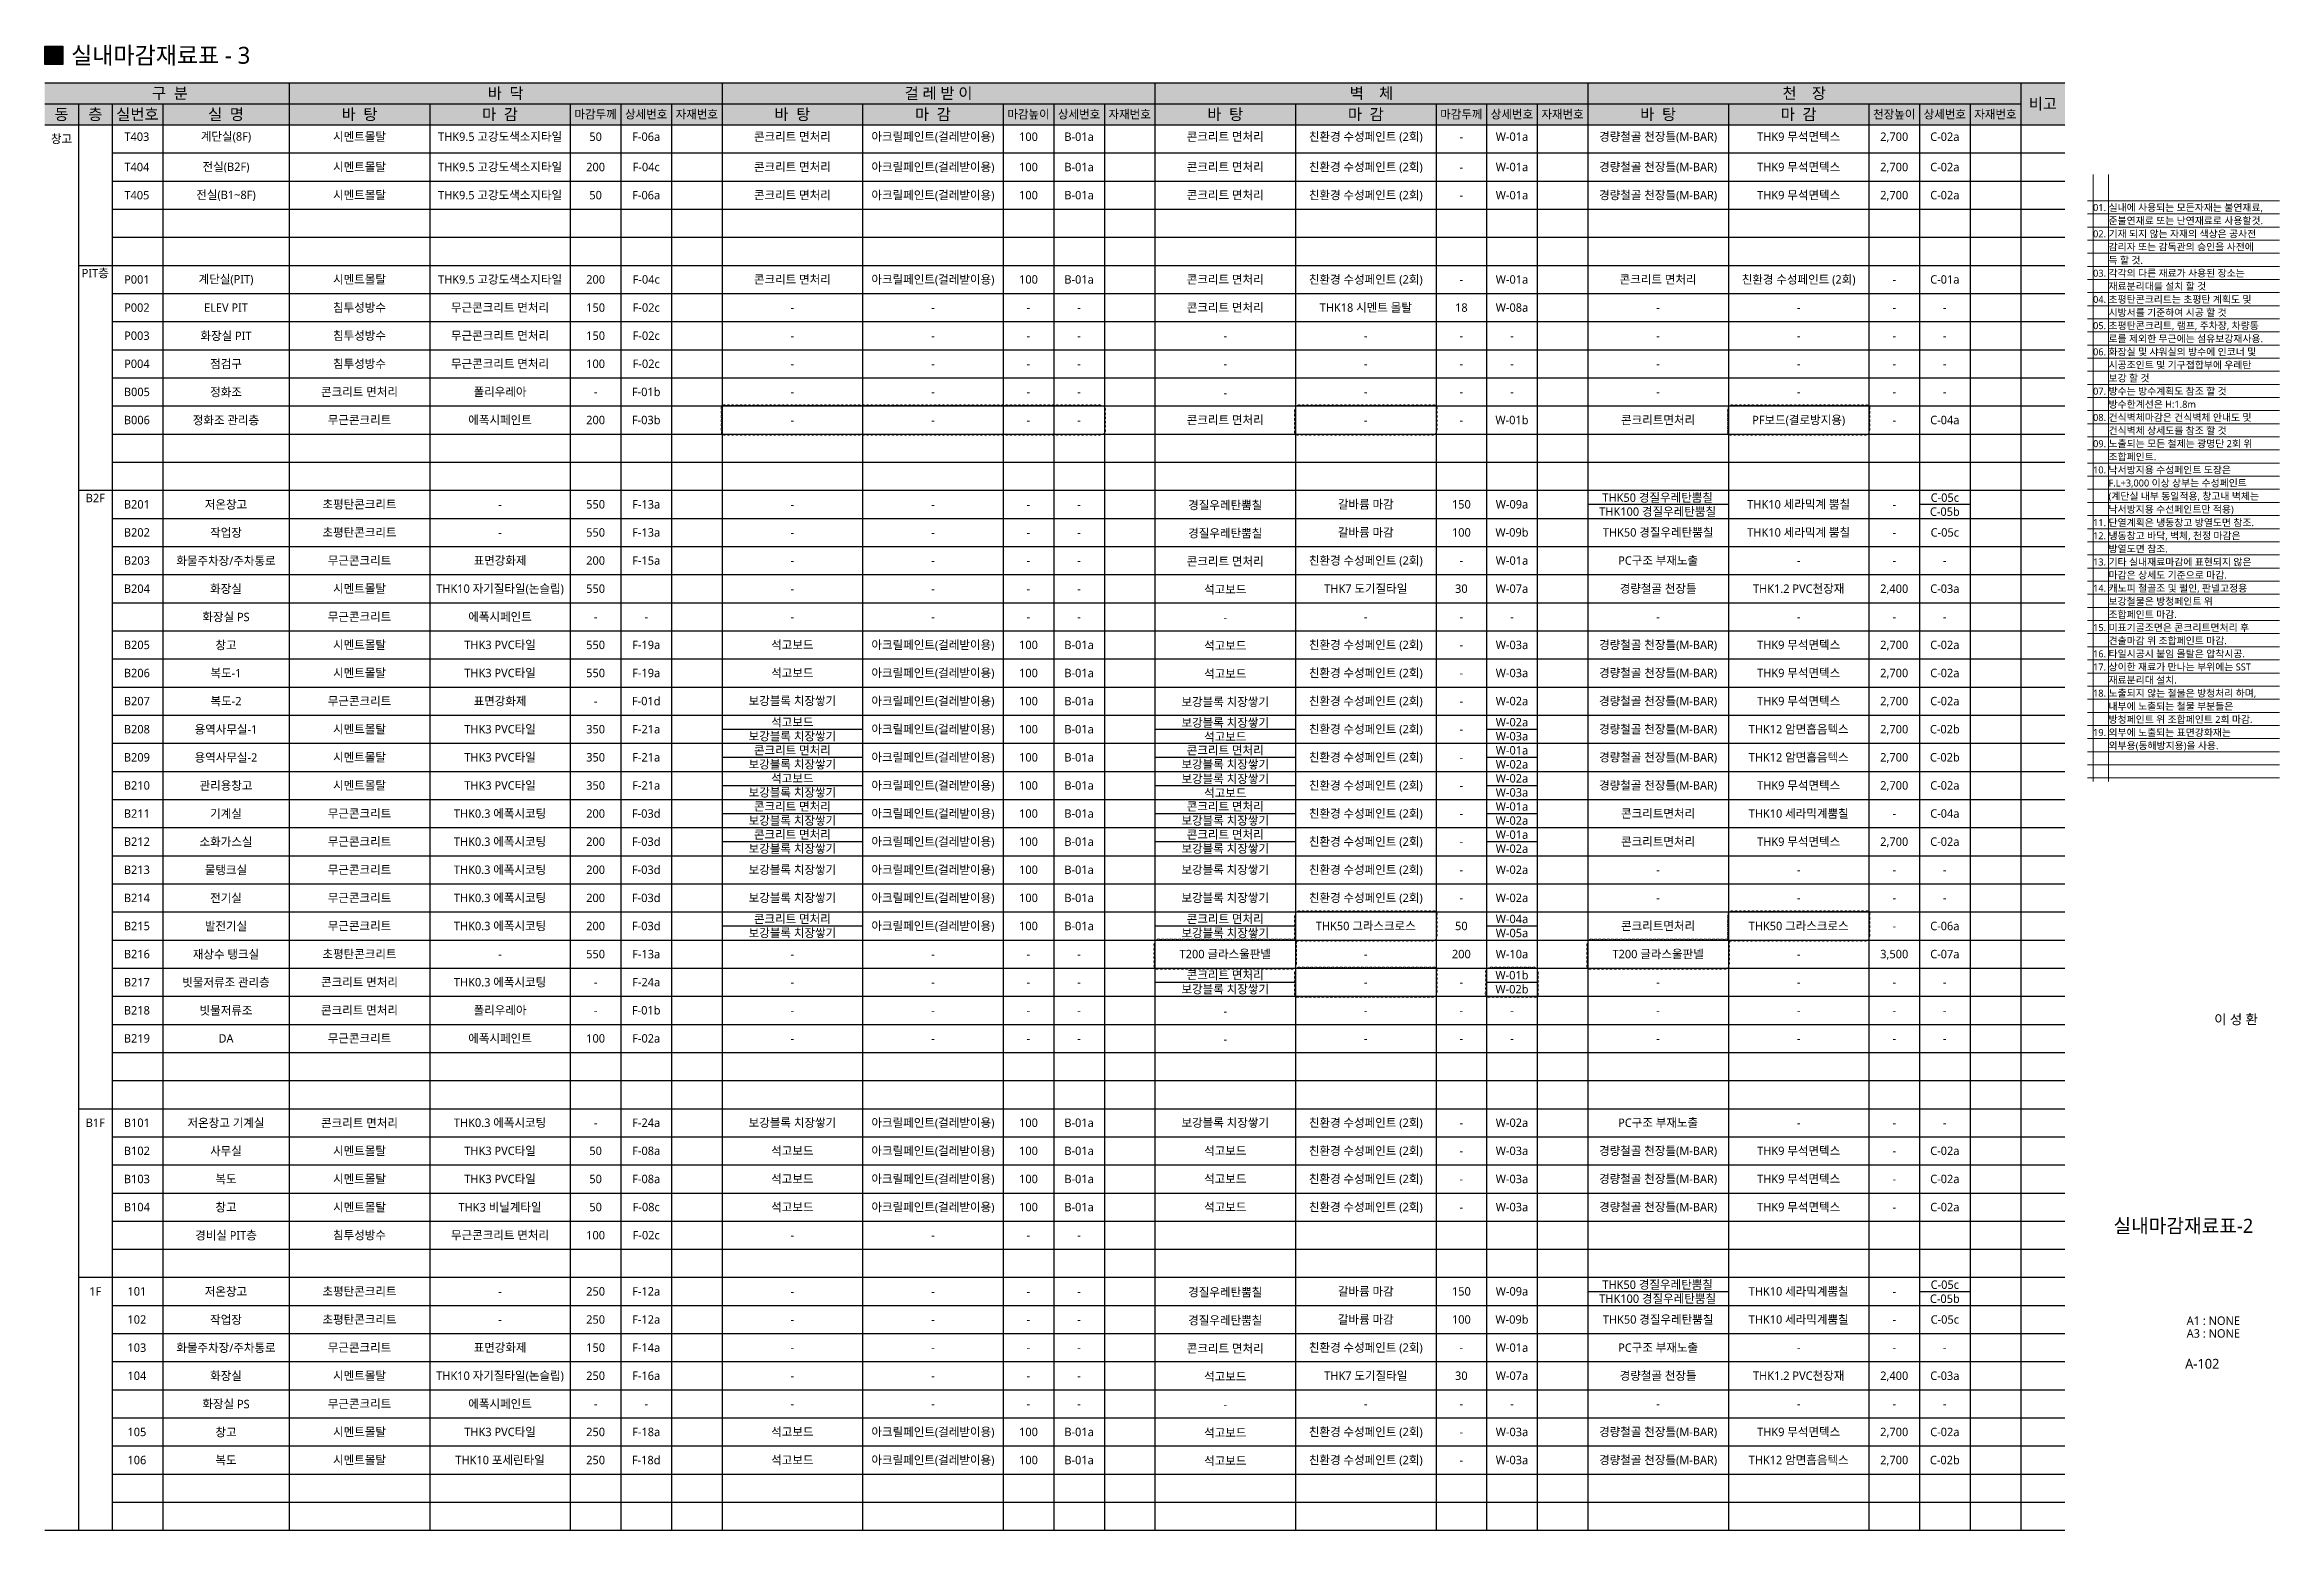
# Model space of a CAD drawing. Header units: millimetres. Extents: x 38 to 24868, y -11128 to 6117.
# Drawn here: x 8518 to 16468, y 832 to 6117 of the extents above; entities that cross this region are included whole.
import ezdxf
from ezdxf.enums import TextEntityAlignment as Align

# ---------------------------------------------------------------- set-up
doc = ezdxf.new("R2010")
doc.units = ezdxf.units.MM
for name, color, linetype, lineweight in [('A-BORD-TEXT', 3, 'CONTINUOUS', 25), ('A-MKXS-TEXT1', 3, 'CONTINUOUS', 25), ('A-XXXX-SYMB', 7, 'CONTINUOUS', 25), ('A-XXXX-TABL', 7, 'CONTINUOUS', 25), ('A-XXXX-TXT1', 3, 'CONTINUOUS', 25), ('A-XXXX-TXT2', 3, 'CONTINUOUS', 25), ('REV-202205', 20, 'CONTINUOUS', 25)]:
    doc.layers.add(name, color=color, linetype=linetype, lineweight=lineweight)
doc.layers.add('A-XXXX-NPLT', color=144, linetype='CONTINUOUS', lineweight=15, plot=False)
doc.layers.add('A-XXXX-SOLD', color=252, linetype='CONTINUOUS')
doc.styles.add('맑은 고딕', font='malgun.ttf')
doc.styles.add('맑은고딕', font='malgun.ttf')

msp = doc.modelspace()

# ---------------------------------------------------------------- texts
at = {"layer": 'A-BORD-TEXT', "style": '맑은고딕'}
for s, height, p in [('이 성 환', 35, (16391.9, 2632.5)), ('A1 : NONE', 30, (16328.2, 1562.9)), ('A3 : NONE', 30, (16328.2, 1517.6)), ('A-102', 35, (16255, 1407.2))]:
    msp.add_text(s, height=height, dxfattribs=at).set_placement(p, align=Align.RIGHT)
msp.add_text('실내마감재료표-2', height=50, dxfattribs=at).set_placement((16126.8, 1915.5), align=Align.MIDDLE_CENTER)
at = {"layer": 'A-MKXS-TEXT1', "style": '맑은고딕'}
for s, p in [('T403', (8846.1, 5790.1)), ('계단실(8F)', (9163.1, 5790.1)), ('T404', (8846.1, 5682.2)), ('전실(B2F)', (9163.1, 5682.2)), ('T405', (8846.1, 5582.2)), ('전실(B1~8F)', (9163.1, 5582.2)), ('P001', (8846.1, 5282.2)), ('계단실(PIT)', (9163.1, 5282.2)), ('P002', (8846.1, 5182.2)), ('ELEV PIT', (9163.1, 5182.2)), ('P003', (8846.1, 5082.2)), ('화장실 PIT', (9163.1, 5082.2)), ('P004', (8846.1, 4982.2)), ('점검구', (9163.1, 4982.2)), ('B005', (8846.1, 4882.2)), ('정화조', (9163.1, 4882.2)), ('B006', (8846.1, 4782.2)), ('정화조 관리층', (9163.1, 4782.2)), ('B201', (8846.1, 4482.2)), ('저온창고', (9163.1, 4482.2)), ('B202', (8846.1, 4382.2)), ('작업장', (9163.1, 4382.2)), ('B203', (8846.1, 4282.2)), ('화물주차장/주차통로', (9163.1, 4282.2)), ('B204', (8846.1, 4182.2)), ('화장실', (9163.1, 4182.2)), ('화장실 PS', (9163.1, 4082.2)), ('B205', (8846.1, 3982.2)), ('창고', (9163.1, 3982.2)), ('B206', (8846.1, 3882.2)), ('복도-1', (9163.1, 3882.2)), ('B207', (8846.1, 3782.2)), ('복도-2', (9163.1, 3782.2)), ('B208', (8846.1, 3682.2)), ('용역사무실-1', (9163.1, 3682.2)), ('B209', (8846.1, 3582.2)), ('용역사무실-2', (9163.1, 3582.2)), ('관리용창고', (9163.1, 3482.2)), ('B210', (8846.1, 3482.2)), ('B211', (8846.1, 3382.2)), ('기계실', (9163.1, 3382.2)), ('B212', (8846.1, 3282.2)), ('소화가스실', (9163.1, 3282.2)), ('B213', (8846.1, 3182.2)), ('물탱크실', (9163.1, 3182.2)), ('전기실', (9163.1, 3082.2)), ('B214', (8846.1, 3082.2)), ('B215', (8846.1, 2982.2)), ('발전기실', (9163.1, 2982.2)), ('B216', (8846.1, 2882.2)), ('재상수 탱크실', (9163.1, 2882.2)), ('B217', (8846.1, 2782.2)), ('빗물저류조 관리층', (9163.1, 2782.2)), ('B218', (8846.1, 2682.2)), ('빗물저류조', (9163.1, 2682.2)), ('B219', (8846.1, 2582.2)), ('DA', (9163.1, 2582.2)), ('B101', (8846.1, 2282.2)), ('저온창고 기계실', (9163.1, 2282.2)), ('B102', (8846.1, 2182.2)), ('사무실', (9163.1, 2182.2)), ('B103', (8846.1, 2082.2)), ('복도', (9163.1, 2082.2)), ('B104', (8846.1, 1982.2)), ('창고', (9163.1, 1982.2)), ('경비실 PIT층', (9163.1, 1882.2)), ('101', (8846.1, 1682.2)), ('저온창고', (9163.1, 1682.2)), ('102', (8846.1, 1582.2)), ('작업장', (9163.1, 1582.2)), ('103', (8846.1, 1482.2)), ('화물주차장/주차통로', (9163.1, 1482.2)), ('104', (8846.1, 1382.2)), ('화장실', (9163.1, 1382.2)), ('화장실 PS', (9163.1, 1282.2)), ('105', (8846.1, 1182.2)), ('창고', (9163.1, 1182.2)), ('106', (8846.1, 1082.2)), ('복도', (9163.1, 1082.2))]:
    msp.add_text(s, height=30, dxfattribs=at).set_placement(p, align=Align.MIDDLE)
for s, p in [('시멘트몰탈', (9638.1, 5790.1)), ('THK9.5 고강도색소지타일', (10138.1, 5790.1)), ('50', (10478.1, 5790.1)), ('F-06a', (10658.1, 5790.1)), ('콘크리트 면처리', (11178.1, 5790.1)), ('아크릴페인트(걸레받이용)', (11678.1, 5790.1)), ('100', (12018.1, 5790.1)), ('B-01a', (12198.1, 5790.1)), ('콘크리트 면처리', (12718.1, 5790.1)), ('친환경 수성페인트 (2회)', (13218.1, 5790.1)), ('W-01a', (13738.1, 5790.1)), ('경량철골 천장틀(M-BAR)', (14258.1, 5790.1)), ('THK9 무석면텍스', (14758.1, 5790.1)), ('2,700', (15098.1, 5790.1)), ('C-02a', (15278.1, 5790.1)), ('창고', (8578.1, 5782.2)), ('-', (13558.1, 5790.1)), ('시멘트몰탈', (9638.1, 5682.2)), ('THK9.5 고강도색소지타일', (10138.1, 5682.2)), ('200', (10478.1, 5682.2)), ('F-04c', (10658.1, 5682.2)), ('콘크리트 면처리', (11178.1, 5682.2)), ('아크릴페인트(걸레받이용)', (11678.1, 5682.2)), ('100', (12018.1, 5682.2)), ('B-01a', (12198.1, 5682.2)), ('콘크리트 면처리', (12718.1, 5682.2)), ('친환경 수성페인트 (2회)', (13218.1, 5682.2)), ('-', (13558.1, 5682.2)), ('W-01a', (13738.1, 5682.2)), ('경량철골 천장틀(M-BAR)', (14258.1, 5682.2)), ('THK9 무석면텍스', (14758.1, 5682.2)), ('2,700', (15098.1, 5682.2)), ('C-02a', (15278.1, 5682.2)), ('시멘트몰탈', (9638.1, 5582.2)), ('THK9.5 고강도색소지타일', (10138.1, 5582.2)), ('50', (10478.1, 5582.2)), ('F-06a', (10658.1, 5582.2)), ('콘크리트 면처리', (11178.1, 5582.2)), ('아크릴페인트(걸레받이용)', (11678.1, 5582.2)), ('100', (12018.1, 5582.2)), ('B-01a', (12198.1, 5582.2)), ('콘크리트 면처리', (12718.1, 5582.2)), ('친환경 수성페인트 (2회)', (13218.1, 5582.2)), ('-', (13558.1, 5582.2)), ('W-01a', (13738.1, 5582.2)), ('경량철골 천장틀(M-BAR)', (14258.1, 5582.2)), ('THK9 무석면텍스', (14758.1, 5582.2)), ('2,700', (15098.1, 5582.2)), ('C-02a', (15278.1, 5582.2)), ('PIT층', (8698.1, 5304.7)), ('시멘트몰탈', (9638.1, 5282.2)), ('THK9.5 고강도색소지타일', (10138.1, 5282.2)), ('200', (10478.1, 5282.2)), ('F-04c', (10658.1, 5282.2)), ('콘크리트 면처리', (11178.1, 5282.2)), ('아크릴페인트(걸레받이용)', (11678.1, 5282.2)), ('100', (12018.1, 5282.2)), ('B-01a', (12198.1, 5282.2)), ('콘크리트 면처리', (12718.1, 5282.2)), ('친환경 수성페인트 (2회)', (13218.1, 5282.2)), ('-', (13558.1, 5282.2)), ('W-01a', (13738.1, 5282.2)), ('콘크리트 면처리', (14258.1, 5282.2)), ('친환경 수성페인트 (2회)', (14758.1, 5282.2)), ('-', (15098.1, 5282.2)), ('C-01a', (15278.1, 5282.2)), ('침투성방수', (9638.1, 5182.2)), ('무근콘크리트 면처리', (10138.1, 5182.2)), ('150', (10478.1, 5182.2)), ('F-02c', (10658.1, 5182.2)), ('-', (11178.1, 5182.2)), ('-', (11678.1, 5182.2)), ('-', (12018.1, 5182.2)), ('-', (12198.1, 5182.2)), ('콘크리트 면처리', (12718.1, 5182.2)), ('THK18 시멘트 몰탈', (13218.1, 5182.2)), ('18', (13558.1, 5182.2)), ('W-08a', (13738.1, 5182.2)), ('-', (14258.1, 5182.2)), ('-', (14758.1, 5182.2)), ('-', (15098.1, 5182.2)), ('-', (15278.1, 5182.2)), ('침투성방수', (9638.1, 5082.2)), ('무근콘크리트 면처리', (10138.1, 5082.2)), ('150', (10478.1, 5082.2)), ('F-02c', (10658.1, 5082.2)), ('-', (11178.1, 5082.2)), ('-', (11678.1, 5082.2)), ('-', (12018.1, 5082.2)), ('-', (12198.1, 5082.2)), ('-', (12718.1, 5082.2)), ('-', (13218.1, 5082.2)), ('-', (13558.1, 5082.2)), ('-', (13738.1, 5082.2)), ('-', (14258.1, 5082.2)), ('-', (14758.1, 5082.2)), ('-', (15098.1, 5082.2)), ('-', (15278.1, 5082.2)), ('침투성방수', (9638.1, 4982.2)), ('무근콘크리트 면처리', (10138.1, 4982.2)), ('100', (10478.1, 4982.2)), ('F-02c', (10658.1, 4982.2)), ('-', (11178.1, 4982.2)), ('-', (11678.1, 4982.2)), ('-', (12018.1, 4982.2)), ('-', (12198.1, 4982.2)), ('-', (12718.1, 4982.2)), ('-', (13218.1, 4982.2)), ('-', (13558.1, 4982.2)), ('-', (13738.1, 4982.2)), ('-', (14258.1, 4982.2)), ('-', (14758.1, 4982.2)), ('-', (15098.1, 4982.2)), ('-', (15278.1, 4982.2)), ('콘크리트 면처리', (9638.1, 4882.2)), ('폴리우레아', (10138.1, 4882.2)), ('-', (10478.1, 4882.2)), ('F-01b', (10658.1, 4882.2)), ('-', (11178.1, 4882.2)), ('-', (11678.1, 4882.2)), ('-', (12018.1, 4882.2)), ('-', (12198.1, 4882.2)), ('-', (12718.1, 4879.3)), ('-', (13218.1, 4882.2)), ('-', (13558.1, 4882.2)), ('-', (13738.1, 4882.2)), ('-', (14258.1, 4882.2)), ('-', (14758.1, 4882.2)), ('-', (15098.1, 4882.2)), ('-', (15278.1, 4882.2)), ('무근콘크리트', (9638.1, 4782.2)), ('에폭시페인트', (10138.1, 4782.2)), ('200', (10478.1, 4782.2)), ('F-03b', (10658.1, 4782.2)), ('-', (11178.1, 4782.2)), ('-', (11678.1, 4782.2)), ('-', (12018.1, 4782.2)), ('-', (12198.1, 4782.2)), ('콘크리트 면처리', (12718.1, 4782.2)), ('-', (13218.1, 4782.2)), ('-', (13558.1, 4782.2)), ('W-01b', (13738.1, 4782.2)), ('콘크리트면처리', (14258.1, 4782.2)), ('PF보드(결로방지용)', (14758.1, 4782.2)), ('-', (15098.1, 4782.2)), ('C-04a', (15278.1, 4782.2)), ('B2F', (8698.1, 4504.7)), ('초평탄콘크리트', (9638.1, 4482.2)), ('-', (10138.1, 4482.2)), ('550', (10478.1, 4482.2)), ('F-13a', (10658.1, 4482.2)), ('-', (11178.1, 4482.2)), ('-', (11678.1, 4482.2)), ('-', (12018.1, 4482.2)), ('-', (12198.1, 4482.2)), ('경질우레탄뿜칠', (12718.1, 4479.3)), ('갈바륨 마감', (13218.1, 4482.2)), ('150', (13558.1, 4482.2)), ('W-09a', (13738.1, 4482.2)), ('THK100 경질우레탄뿜칠', (14256.4, 4456.3)), ('THK50 경질우레탄뿜칠', (14256.4, 4506.1)), ('THK10 세라믹계 뿜칠', (14758.1, 4482.2)), ('-', (15098.1, 4482.2)), ('C-05b', (15278.1, 4456.1)), ('C-05c', (15278.1, 4506.1)), ('초평탄콘크리트', (9638.1, 4382.2)), ('-', (10138.1, 4382.2)), ('550', (10478.1, 4382.2)), ('F-13a', (10658.1, 4382.2)), ('-', (11178.1, 4382.2)), ('-', (11678.1, 4382.2)), ('-', (12018.1, 4382.2)), ('-', (12198.1, 4382.2)), ('경질우레탄뿜칠', (12718.1, 4379.3)), ('갈바륨 마감', (13218.1, 4382.2)), ('100', (13558.1, 4382.2)), ('W-09b', (13738.1, 4382.2)), ('THK50 경질우레탄뿜칠', (14258.1, 4382.2)), ('THK10 세라믹계 뿜칠', (14758.1, 4382.2)), ('-', (15098.1, 4382.2)), ('C-05c', (15278.1, 4382.2)), ('무근콘크리트', (9638.1, 4282.2)), ('표면강화제', (10138.1, 4282.2)), ('200', (10478.1, 4282.2)), ('F-15a', (10658.1, 4282.2)), ('콘크리트 면처리', (12718.1, 4279.3)), ('친환경 수성페인트 (2회)', (13218.1, 4282.2)), ('W-01a', (13738.1, 4282.2)), ('PC구조 부재노출', (14258.1, 4282.2)), ('-', (11178.1, 4282.2)), ('-', (11678.1, 4282.2)), ('-', (12018.1, 4282.2)), ('-', (12198.1, 4282.2)), ('-', (13558.1, 4282.2)), ('-', (14758.1, 4282.2)), ('-', (15098.1, 4282.2)), ('-', (15278.1, 4282.2)), ('시멘트몰탈', (9638.1, 4182.2)), ('THK10 자기질타일(논슬립)', (10138.1, 4182.2)), ('550', (10478.1, 4182.2)), ('-', (11178.1, 4182.2)), ('-', (11678.1, 4182.2)), ('-', (12018.1, 4182.2)), ('-', (12198.1, 4182.2)), ('석고보드', (12718.1, 4179.3)), ('THK7 도기질타일', (13218.1, 4182.2)), ('30', (13558.1, 4182.2)), ('W-07a', (13738.1, 4182.2)), ('경량철골 천장틀', (14258.1, 4182.2)), ('THK1.2 PVC천장재', (14758.1, 4182.2)), ('2,400', (15098.1, 4182.2)), ('C-03a', (15278.1, 4182.2)), ('무근콘크리트', (9638.1, 4082.2)), ('에폭시페인트', (10138.1, 4082.2)), ('-', (10478.1, 4082.2)), ('-', (10658.1, 4082.2)), ('-', (11178.1, 4082.2)), ('-', (11678.1, 4082.2)), ('-', (12018.1, 4082.2)), ('-', (12198.1, 4082.2)), ('-', (12718.1, 4079.3)), ('-', (13218.1, 4082.2)), ('-', (13558.1, 4082.2)), ('-', (13738.1, 4082.2)), ('-', (14258.1, 4082.2)), ('-', (14758.1, 4082.2)), ('-', (15098.1, 4082.2)), ('-', (15278.1, 4082.2)), ('시멘트몰탈', (9638.1, 3982.2)), ('THK3 PVC타일', (10138.1, 3982.2)), ('550', (10478.1, 3982.2)), ('F-19a', (10658.1, 3982.2)), ('석고보드', (11178.1, 3982.2)), ('아크릴페인트(걸레받이용)', (11678.1, 3982.2)), ('100', (12018.1, 3982.2)), ('B-01a', (12198.1, 3982.2)), ('석고보드', (12718.1, 3979.3)), ('친환경 수성페인트 (2회)', (13218.1, 3982.2)), ('-', (13558.1, 3982.2)), ('W-03a', (13738.1, 3982.2)), ('경량철골 천장틀(M-BAR)', (14258.1, 3982.2)), ('THK9 무석면텍스', (14758.1, 3982.2)), ('2,700', (15098.1, 3982.2)), ('C-02a', (15278.1, 3982.2)), ('시멘트몰탈', (9638.1, 3882.2)), ('THK3 PVC타일', (10138.1, 3882.2)), ('550', (10478.1, 3882.2)), ('F-19a', (10658.1, 3882.2)), ('석고보드', (11178.1, 3882.2)), ('아크릴페인트(걸레받이용)', (11678.1, 3882.2)), ('100', (12018.1, 3882.2)), ('B-01a', (12198.1, 3882.2)), ('석고보드', (12718.1, 3879.3)), ('친환경 수성페인트 (2회)', (13218.1, 3882.2)), ('W-03a', (13738.1, 3882.2)), ('경량철골 천장틀(M-BAR)', (14258.1, 3882.2)), ('THK9 무석면텍스', (14758.1, 3882.2)), ('2,700', (15098.1, 3882.2)), ('C-02a', (15278.1, 3882.2)), ('-', (13558.1, 3882.2)), ('무근콘크리트', (9638.1, 3782.2)), ('표면강화제', (10138.1, 3782.2)), ('-', (10478.1, 3782.2)), ('F-01d', (10658.1, 3782.2)), ('보강블록 치장쌓기', (11178.1, 3783.1)), ('아크릴페인트(걸레받이용)', (11678.1, 3782.2)), ('100', (12018.1, 3782.2)), ('B-01a', (12198.1, 3782.2)), ('보강블록 치장쌓기', (12718.1, 3779.3)), ('친환경 수성페인트 (2회)', (13218.1, 3782.2)), ('-', (13558.1, 3782.2)), ('W-02a', (13738.1, 3782.2)), ('경량철골 천장틀(M-BAR)', (14258.1, 3782.2)), ('THK9 무석면텍스', (14758.1, 3782.2)), ('2,700', (15098.1, 3782.2)), ('C-02a', (15278.1, 3782.2)), ('시멘트몰탈', (9638.1, 3682.2)), ('THK3 PVC타일', (10138.1, 3682.2)), ('350', (10478.1, 3682.2)), ('F-21a', (10658.1, 3682.2)), ('보강블록 치장쌓기', (11178.1, 3657.2)), ('석고보드', (11178.1, 3707.2)), ('아크릴페인트(걸레받이용)', (11678.1, 3682.2)), ('100', (12018.1, 3682.2)), ('B-01a', (12198.1, 3682.2)), ('보강블록 치장쌓기', (12718.1, 3705.3)), ('석고보드', (12718.1, 3655.3)), ('친환경 수성페인트 (2회)', (13218.1, 3682.2)), ('-', (13558.1, 3682.2)), ('W-02a', (13738.1, 3707.2)), ('W-03a', (13738.1, 3657.2)), ('경량철골 천장틀(M-BAR)', (14258.1, 3682.2)), ('THK12 암면흡음텍스', (14758.1, 3682.2)), ('2,700', (15098.1, 3682.2)), ('C-02b', (15278.1, 3682.2)), ('시멘트몰탈', (9638.1, 3582.2)), ('THK3 PVC타일', (10138.1, 3582.2)), ('350', (10478.1, 3582.2)), ('F-21a', (10658.1, 3582.2)), ('콘크리트 면처리', (11178.1, 3607.2)), ('아크릴페인트(걸레받이용)', (11678.1, 3582.2)), ('100', (12018.1, 3582.2)), ('B-01a', (12198.1, 3582.2)), ('콘크리트 면처리', (12718.1, 3607.2)), ('친환경 수성페인트 (2회)', (13218.1, 3582.2)), ('-', (13558.1, 3582.2)), ('W-01a', (13738.1, 3607.2)), ('경량철골 천장틀(M-BAR)', (14258.1, 3582.2)), ('THK12 암면흡음텍스', (14758.1, 3582.2)), ('2,700', (15098.1, 3582.2)), ('C-02b', (15278.1, 3582.2)), ('시멘트몰탈', (9638.1, 3482.2)), ('THK3 PVC타일', (10138.1, 3482.2)), ('보강블록 치장쌓기', (11178.1, 3557.2)), ('석고보드', (11178.1, 3507.2)), ('아크릴페인트(걸레받이용)', (11678.1, 3482.2)), ('보강블록 치장쌓기', (12718.1, 3557.2)), ('보강블록 치장쌓기', (12718.1, 3505.3)), ('친환경 수성페인트 (2회)', (13218.1, 3482.2)), ('W-02a', (13738.1, 3557.2)), ('W-02a', (13738.1, 3507.2)), ('경량철골 천장틀(M-BAR)', (14258.1, 3482.2)), ('THK9 무석면텍스', (14758.1, 3482.2)), ('350', (10478.1, 3482.2)), ('F-21a', (10658.1, 3482.2)), ('보강블록 치장쌓기', (11178.1, 3457.2)), ('콘크리트 면처리', (11178.1, 3407.2)), ('100', (12018.1, 3482.2)), ('B-01a', (12198.1, 3482.2)), ('콘크리트 면처리', (12718.1, 3407.2)), ('석고보드', (12718.1, 3455.3)), ('-', (13558.1, 3482.2)), ('W-03a', (13738.1, 3457.2)), ('W-01a', (13738.1, 3407.2)), ('2,700', (15098.1, 3482.2)), ('C-02a', (15278.1, 3482.2)), ('무근콘크리트', (9638.1, 3382.2)), ('THK0.3 에폭시코팅', (10138.1, 3382.2)), ('200', (10478.1, 3382.2)), ('F-03d', (10658.1, 3382.2)), ('보강블록 치장쌓기', (11178.1, 3357.2)), ('아크릴페인트(걸레받이용)', (11678.1, 3382.2)), ('100', (12018.1, 3382.2)), ('B-01a', (12198.1, 3382.2)), ('보강블록 치장쌓기', (12718.1, 3357.2)), ('친환경 수성페인트 (2회)', (13218.1, 3382.2)), ('-', (13558.1, 3382.2)), ('W-02a', (13738.1, 3357.2)), ('콘크리트면처리', (14258.1, 3382.2)), ('THK10 세라믹계뿜칠', (14758.1, 3382.2)), ('-', (15098.1, 3382.2)), ('C-04a', (15278.1, 3382.2)), ('무근콘크리트', (9638.1, 3282.2)), ('THK0.3 에폭시코팅', (10138.1, 3282.2)), ('200', (10478.1, 3282.2)), ('F-03d', (10658.1, 3282.2)), ('보강블록 치장쌓기', (11178.1, 3257.2)), ('콘크리트 면처리', (11178.1, 3307.2)), ('아크릴페인트(걸레받이용)', (11678.1, 3282.2)), ('100', (12018.1, 3282.2)), ('B-01a', (12198.1, 3282.2)), ('보강블록 치장쌓기', (12718.1, 3257.2)), ('콘크리트 면처리', (12718.1, 3307.2)), ('친환경 수성페인트 (2회)', (13218.1, 3282.2)), ('-', (13558.1, 3282.2)), ('W-01a', (13738.1, 3307.2)), ('W-02a', (13738.1, 3257.2)), ('콘크리트면처리', (14258.1, 3282.2)), ('THK9 무석면텍스', (14758.1, 3282.2)), ('2,700', (15098.1, 3282.2)), ('C-02a', (15278.1, 3282.2)), ('무근콘크리트', (9638.1, 3182.2)), ('THK0.3 에폭시코팅', (10138.1, 3182.2)), ('200', (10478.1, 3182.2)), ('F-03d', (10658.1, 3182.2)), ('보강블록 치장쌓기', (11178.1, 3182.2)), ('아크릴페인트(걸레받이용)', (11678.1, 3182.2)), ('100', (12018.1, 3182.2)), ('B-01a', (12198.1, 3182.2)), ('보강블록 치장쌓기', (12718.1, 3182.2)), ('친환경 수성페인트 (2회)', (13218.1, 3182.2)), ('-', (13558.1, 3182.2)), ('W-02a', (13738.1, 3182.2)), ('-', (14258.1, 3182.2)), ('-', (14758.1, 3182.2)), ('-', (15098.1, 3182.2)), ('-', (15278.1, 3182.2)), ('무근콘크리트', (9638.1, 3082.2)), ('THK0.3 에폭시코팅', (10138.1, 3082.2)), ('보강블록 치장쌓기', (11178.1, 3082.2)), ('아크릴페인트(걸레받이용)', (11678.1, 3082.2)), ('보강블록 치장쌓기', (12718.1, 3082.2)), ('친환경 수성페인트 (2회)', (13218.1, 3082.2)), ('200', (10478.1, 3082.2)), ('F-03d', (10658.1, 3082.2)), ('콘크리트 면처리', (11178.1, 3007.2)), ('100', (12018.1, 3082.2)), ('B-01a', (12198.1, 3082.2)), ('콘크리트 면처리', (12718.1, 3007.2)), ('-', (13558.1, 3082.2)), ('W-02a', (13738.1, 3082.2)), ('W-04a', (13738.1, 3007.2)), ('-', (14258.1, 3082.2)), ('-', (14758.1, 3082.2)), ('-', (15098.1, 3082.2)), ('-', (15278.1, 3082.2)), ('무근콘크리트', (9638.1, 2982.2)), ('THK0.3 에폭시코팅', (10138.1, 2982.2)), ('200', (10478.1, 2982.2)), ('F-03d', (10658.1, 2982.2)), ('보강블록 치장쌓기', (11178.1, 2957.2)), ('아크릴페인트(걸레받이용)', (11678.1, 2982.2)), ('100', (12018.1, 2982.2)), ('B-01a', (12198.1, 2982.2)), ('보강블록 치장쌓기', (12718.1, 2957.2)), ('THK50 그라스크로스', (13218.1, 2982.2)), ('50', (13558.1, 2982.2)), ('W-05a', (13738.1, 2957.2)), ('콘크리트면처리', (14258.1, 2982.2)), ('THK50 그라스크로스', (14758.1, 2982.2)), ('-', (15098.1, 2982.2)), ('C-06a', (15278.1, 2982.2)), ('초평탄콘크리트', (9638.1, 2882.2)), ('-', (10138.1, 2882.2)), ('550', (10478.1, 2882.2)), ('F-13a', (10658.1, 2882.2)), ('-', (11178.1, 2882.2)), ('-', (11678.1, 2882.2)), ('-', (12018.1, 2882.2)), ('-', (12198.1, 2882.2)), ('T200 글라스울판넬', (12718.1, 2882.2)), ('-', (13218.1, 2882.2)), ('200', (13558.1, 2882.2)), ('W-10a', (13738.1, 2882.2)), ('T200 글라스울판넬', (14258.1, 2882.2)), ('-', (14758.1, 2882.2)), ('3,500', (15098.1, 2882.2)), ('C-07a', (15278.1, 2882.2)), ('콘크리트 면처리', (9638.1, 2782.2)), ('THK0.3 에폭시코팅', (10138.1, 2782.2)), ('F-24a', (10658.1, 2782.2)), ('콘크리트 면처리', (12718.1, 2807.2)), ('W-01b', (13738.1, 2807.2)), ('-', (10478.1, 2782.2)), ('-', (11178.1, 2782.2)), ('-', (11678.1, 2782.2)), ('-', (12018.1, 2782.2)), ('-', (12198.1, 2782.2)), ('보강블록 치장쌓기', (12718.1, 2757.2)), ('-', (13218.1, 2782.2)), ('-', (13218.1, 2782.2)), ('-', (13558.1, 2782.2)), ('W-02b', (13738.1, 2757.2)), ('-', (14258.1, 2782.2)), ('-', (14758.1, 2782.2)), ('-', (15098.1, 2782.2)), ('-', (15278.1, 2782.2)), ('콘크리트 면처리', (9638.1, 2682.2)), ('폴리우레아', (10138.1, 2682.2)), ('-', (10478.1, 2682.2)), ('F-01b', (10658.1, 2682.2)), ('-', (11178.1, 2682.2)), ('-', (11678.1, 2682.2)), ('-', (12018.1, 2682.2)), ('-', (12198.1, 2682.2)), ('-', (12718.1, 2679.3)), ('-', (13218.1, 2682.2)), ('-', (13558.1, 2682.2)), ('-', (13738.1, 2682.2)), ('-', (14258.1, 2682.2)), ('-', (14758.1, 2682.2)), ('-', (15098.1, 2682.2)), ('-', (15278.1, 2682.2)), ('무근콘크리트', (9638.1, 2582.2)), ('에폭시페인트', (10138.1, 2582.2)), ('100', (10478.1, 2582.2)), ('F-02a', (10658.1, 2582.2)), ('-', (11178.1, 2582.2)), ('-', (11678.1, 2582.2)), ('-', (12018.1, 2582.2)), ('-', (12198.1, 2582.2)), ('-', (12718.1, 2579.3)), ('-', (13218.1, 2582.2)), ('-', (13558.1, 2582.2)), ('-', (13738.1, 2582.2)), ('-', (14258.1, 2582.2)), ('-', (14758.1, 2582.2)), ('-', (15098.1, 2582.2)), ('-', (15278.1, 2582.2)), ('B1F', (8698.1, 2282.2)), ('콘크리트 면처리', (9638.1, 2281.1)), ('THK0.3 에폭시코팅', (10138.1, 2282.2)), ('-', (10478.1, 2282.2)), ('F-24a', (10658.1, 2282.2)), ('보강블록 치장쌓기', (11178.1, 2282.2)), ('아크릴페인트(걸레받이용)', (11678.1, 2282.2)), ('100', (12018.1, 2282.2)), ('B-01a', (12198.1, 2282.2)), ('보강블록 치장쌓기', (12718.1, 2282.2)), ('친환경 수성페인트 (2회)', (13218.1, 2282.2)), ('-', (13558.1, 2282.2)), ('W-02a', (13738.1, 2282.2)), ('PC구조 부재노출', (14258.1, 2282.2)), ('-', (14758.1, 2282.2)), ('-', (15098.1, 2282.2)), ('-', (15278.1, 2282.2)), ('시멘트몰탈', (9638.1, 2182.2)), ('THK3 PVC타일', (10138.1, 2182.2)), ('50', (10478.1, 2182.2)), ('F-08a', (10658.1, 2182.2)), ('석고보드', (11178.1, 2182.2)), ('아크릴페인트(걸레받이용)', (11678.1, 2182.2)), ('100', (12018.1, 2182.2)), ('B-01a', (12198.1, 2182.2)), ('석고보드', (12718.1, 2182.2)), ('친환경 수성페인트 (2회)', (13218.1, 2182.2)), ('-', (13558.1, 2182.2)), ('W-03a', (13738.1, 2182.2)), ('경량철골 천장틀(M-BAR)', (14258.1, 2182.2)), ('THK9 무석면텍스', (14758.1, 2182.2)), ('-', (15098.1, 2182.2)), ('C-02a', (15278.1, 2182.2)), ('시멘트몰탈', (9638.1, 2082.2)), ('THK3 PVC타일', (10138.1, 2082.2)), ('50', (10478.1, 2082.2)), ('F-08a', (10658.1, 2082.2)), ('석고보드', (11178.1, 2082.2)), ('아크릴페인트(걸레받이용)', (11678.1, 2082.2)), ('100', (12018.1, 2082.2)), ('B-01a', (12198.1, 2082.2)), ('석고보드', (12718.1, 2082.2)), ('친환경 수성페인트 (2회)', (13218.1, 2082.2)), ('-', (13558.1, 2082.2)), ('W-03a', (13738.1, 2082.2)), ('경량철골 천장틀(M-BAR)', (14258.1, 2082.2)), ('THK9 무석면텍스', (14758.1, 2082.2)), ('-', (15098.1, 2082.2)), ('C-02a', (15278.1, 2082.2)), ('시멘트몰탈', (9638.1, 1981.5)), ('THK3 비닐계타일', (10138.1, 1981.5)), ('50', (10478.1, 1982.2)), ('F-08c', (10658.1, 1982.2)), ('석고보드', (11178.1, 1982.2)), ('아크릴페인트(걸레받이용)', (11678.1, 1982.2)), ('100', (12018.1, 1982.2)), ('B-01a', (12198.1, 1982.2)), ('석고보드', (12718.1, 1982.2)), ('친환경 수성페인트 (2회)', (13218.1, 1982.2)), ('W-03a', (13738.1, 1982.2)), ('경량철골 천장틀(M-BAR)', (14258.1, 1982.2)), ('THK9 무석면텍스', (14758.1, 1982.2)), ('C-02a', (15278.1, 1982.2)), ('-', (13558.1, 1982.2)), ('-', (15098.1, 1982.2)), ('침투성방수', (9638.1, 1882.2)), ('무근콘크리트 면처리', (10138.1, 1882.2)), ('100', (10478.1, 1882.2)), ('F-02c', (10658.1, 1882.2)), ('-', (11178.1, 1882.2)), ('-', (11678.1, 1882.2)), ('-', (12018.1, 1882.2)), ('-', (12198.1, 1882.2)), ('1F', (8698.1, 1682.2)), ('초평탄콘크리트', (9638.1, 1682.2)), ('-', (10138.1, 1682.2)), ('250', (10478.1, 1682.2)), ('F-12a', (10658.1, 1682.2)), ('-', (11178.1, 1682.2)), ('-', (11678.1, 1682.2)), ('-', (12018.1, 1682.2)), ('-', (12198.1, 1682.2)), ('경질우레탄뿜칠', (12718.1, 1679.3)), ('갈바륨 마감', (13218.1, 1682.2)), ('150', (13558.1, 1682.2)), ('W-09a', (13738.1, 1682.2)), ('THK100 경질우레탄뿜칠', (14256.4, 1656.3)), ('THK50 경질우레탄뿜칠', (14256.4, 1706.1)), ('THK10 세라믹계뿜칠', (14758.1, 1682.2)), ('-', (15098.1, 1682.2)), ('C-05b', (15278.1, 1656.1)), ('C-05c', (15278.1, 1706.1)), ('초평탄콘크리트', (9638.1, 1582.2)), ('250', (10478.1, 1582.2)), ('F-12a', (10658.1, 1582.2)), ('경질우레탄뿜칠', (12718.1, 1579.3)), ('갈바륨 마감', (13218.1, 1582.2)), ('100', (13558.1, 1582.2)), ('W-09b', (13738.1, 1582.2)), ('THK50 경질우레탄뿜칠', (14258.1, 1582.2)), ('THK10 세라믹계뿜칠', (14758.1, 1582.2)), ('C-05c', (15278.1, 1582.2)), ('-', (10138.1, 1582.2)), ('-', (11178.1, 1582.2)), ('-', (11678.1, 1582.2)), ('-', (12018.1, 1582.2)), ('-', (12198.1, 1582.2)), ('-', (15098.1, 1582.2)), ('무근콘크리트', (9638.1, 1482.2)), ('표면강화제', (10138.1, 1482.2)), ('150', (10478.1, 1482.2)), ('F-14a', (10658.1, 1482.2)), ('-', (11178.1, 1482.2)), ('-', (11678.1, 1482.2)), ('-', (12018.1, 1482.2)), ('-', (12198.1, 1482.2)), ('콘크리트 면처리', (12718.1, 1479.3)), ('친환경 수성페인트 (2회)', (13218.1, 1482.2)), ('-', (13558.1, 1482.2)), ('W-01a', (13738.1, 1482.2)), ('PC구조 부재노출', (14258.1, 1482.2)), ('-', (14758.1, 1482.2)), ('-', (15098.1, 1482.2)), ('-', (15278.1, 1482.2)), ('시멘트몰탈', (9638.1, 1382.2)), ('THK10 자기질타일(논슬립)', (10138.1, 1382.2)), ('250', (10478.1, 1382.2)), ('F-16a', (10658.1, 1382.2)), ('-', (11178.1, 1382.2)), ('-', (11678.1, 1382.2)), ('-', (12018.1, 1382.2)), ('-', (12198.1, 1382.2)), ('석고보드', (12718.1, 1379.3)), ('THK7 도기질타일', (13218.1, 1382.2)), ('30', (13558.1, 1382.2)), ('W-07a', (13738.1, 1382.2)), ('경량철골 천장틀', (14258.1, 1382.2)), ('THK1.2 PVC천장재', (14758.1, 1382.2)), ('2,400', (15098.1, 1382.2)), ('C-03a', (15278.1, 1382.2)), ('무근콘크리트', (9638.1, 1282.2)), ('에폭시페인트', (10138.1, 1282.2)), ('-', (10478.1, 1282.2)), ('-', (10658.1, 1282.2)), ('-', (11178.1, 1282.2)), ('-', (11678.1, 1282.2)), ('-', (12018.1, 1282.2)), ('-', (12198.1, 1282.2)), ('-', (12718.1, 1279.3)), ('-', (13218.1, 1282.2)), ('-', (13558.1, 1282.2)), ('-', (13738.1, 1282.2)), ('-', (14258.1, 1282.2)), ('-', (14758.1, 1282.2)), ('-', (15098.1, 1282.2)), ('-', (15278.1, 1282.2)), ('시멘트몰탈', (9638.1, 1182.2)), ('THK3 PVC타일', (10138.1, 1182.2)), ('250', (10478.1, 1182.2)), ('F-18a', (10658.1, 1182.2)), ('석고보드', (11178.1, 1182.2)), ('아크릴페인트(걸레받이용)', (11678.1, 1182.2)), ('100', (12018.1, 1182.2)), ('B-01a', (12198.1, 1182.2)), ('석고보드', (12718.1, 1179.3)), ('친환경 수성페인트 (2회)', (13218.1, 1182.2)), ('W-03a', (13738.1, 1182.2)), ('경량철골 천장틀(M-BAR)', (14258.1, 1182.2)), ('THK9 무석면텍스', (14758.1, 1182.2)), ('2,700', (15098.1, 1182.2)), ('C-02a', (15278.1, 1182.2)), ('-', (13558.1, 1182.2)), ('시멘트몰탈', (9638.1, 1082.2)), ('THK10 포세린타일', (10138.1, 1082.2)), ('250', (10478.1, 1082.2)), ('F-18d', (10658.1, 1082.2)), ('석고보드', (11178.1, 1082.2)), ('아크릴페인트(걸레받이용)', (11678.1, 1082.2)), ('100', (12018.1, 1082.2)), ('B-01a', (12198.1, 1082.2)), ('석고보드', (12718.1, 1079.3)), ('친환경 수성페인트 (2회)', (13218.1, 1082.2)), ('-', (13558.1, 1082.2)), ('W-03a', (13738.1, 1082.2)), ('경량철골 천장틀(M-BAR)', (14258.1, 1082.2)), ('THK12 암면흡음텍스', (14758.1, 1082.2)), ('2,700', (15098.1, 1082.2)), ('C-02b', (15278.1, 1082.2))]:
    msp.add_text(s, height=30, dxfattribs=at).set_placement(p, align=Align.MIDDLE_CENTER)
at = {"layer": 'A-XXXX-TXT2', "style": '맑은고딕'}
msp.add_text('실내마감재료표 - 3', height=60, dxfattribs=at).set_placement((8612, 6049.7))
for s, height, p in [('구  분', 40, (8963.7, 5944.7)), ('바  닥', 40, (10158.1, 5944.7)), ('걸 레 받 이', 40, (11698.1, 5944.7)), ('벽    체', 40, (13238.1, 5944.7)), ('천    장', 40, (14778.1, 5944.7)), ('동', 40, (8578.1, 5869.7)), ('층', 40, (8698.1, 5869.7)), ('실번호', 40, (8848.1, 5869.7)), ('실  명', 40, (9163.1, 5869.7)), ('바  탕', 40, (9638.1, 5869.7)), ('마  감', 40, (10138.1, 5869.7)), ('마감두께', 30, (10478.1, 5869.7)), ('상세번호', 30, (10658.1, 5869.7)), ('자재번호', 30, (10838.1, 5869.7)), ('바  탕', 40, (11178.1, 5869.7)), ('마  감', 40, (11678.1, 5869.7)), ('마감높이', 30, (12018.1, 5869.7)), ('상세번호', 30, (12198.1, 5869.7)), ('자재번호', 30, (12378.1, 5869.7)), ('바  탕', 40, (12718.1, 5869.7)), ('마  감', 40, (13218.1, 5869.7)), ('마감두께', 30, (13558.1, 5869.7)), ('상세번호', 30, (13738.1, 5869.7)), ('자재번호', 30, (13918.1, 5869.7)), ('바  탕', 40, (14258.1, 5869.7)), ('마  감', 40, (14758.1, 5869.7)), ('천장높이', 30, (15098.1, 5869.7)), ('상세번호', 30, (15278.1, 5869.7)), ('자재번호', 30, (15458.1, 5869.7)), ('비고', 40, (15626.8, 5907.2))]:
    msp.add_text(s, height=height, dxfattribs=at).set_placement(p, align=Align.MIDDLE_CENTER)

# ---------------------------------------------------------------- blocks, each defined once
blk = doc.blocks.new('NOTE')
at = {"layer": 'A-XXXX-NPLT'}
for p, q in [((1010650, 179733), (1010650, 175413)), ((1010760, 179733), (1010760, 175413)), ((1010610, 179546), (1011975, 179546)), ((1010610, 179453), (1011975, 179453)), ((1010610, 179359), (1011975, 179359)), ((1010610, 179266), (1011975, 179266)), ((1010610, 179173), (1011975, 179173)), ((1010610, 179079), (1011975, 179079)), ((1010610, 178986), (1011975, 178986)), ((1010610, 178893), (1011975, 178893)), ((1010610, 178799), (1011975, 178799)), ((1010610, 178706), (1011975, 178706)), ((1010610, 178613), (1011975, 178613)), ((1010610, 178519), (1011975, 178519)), ((1010610, 178426), (1011975, 178426)), ((1010610, 178333), (1011975, 178333)), ((1010610, 178239), (1011975, 178239)), ((1010610, 178146), (1011975, 178146)), ((1010610, 178053), (1011975, 178053)), ((1010610, 177959), (1011975, 177959)), ((1010610, 177866), (1011975, 177866)), ((1010610, 177773), (1011975, 177773)), ((1010610, 177679), (1011975, 177679)), ((1010610, 177586), (1011975, 177586)), ((1010610, 177493), (1011975, 177493)), ((1010610, 177399), (1011975, 177399)), ((1010610, 177306), (1011975, 177306)), ((1010610, 177213), (1011975, 177213)), ((1010610, 177119), (1011975, 177119)), ((1010610, 177026), (1011975, 177026)), ((1010610, 176933), (1011975, 176933)), ((1010610, 176839), (1011975, 176839)), ((1010610, 176746), (1011975, 176746)), ((1010610, 176653), (1011975, 176653)), ((1010610, 176559), (1011975, 176559)), ((1010610, 176466), (1011975, 176466)), ((1010610, 176373), (1011975, 176373)), ((1010610, 176279), (1011975, 176279)), ((1010610, 176186), (1011975, 176186)), ((1010610, 176093), (1011975, 176093)), ((1010610, 175999), (1011975, 175999)), ((1010610, 175906), (1011975, 175906)), ((1010610, 175813), (1011975, 175813)), ((1010610, 175719), (1011975, 175719)), ((1010610, 175626), (1011975, 175626)), ((1010610, 175533), (1011975, 175533)), ((1010610, 175439), (1011975, 175439))]:
    blk.add_line(p, q, dxfattribs=at)
blk = doc.blocks.new('NOTE-01')
at = {"layer": 'A-XXXX-TXT2', "style": '맑은 고딕'}
for s, p in [('실내에 사용되는 모든자재는 불연재료,', (7631.5, 4994.8)), ('01.', (7576.5, 4994.8)), ('준불연재료 또는 난연재료로 사용할것.', (7631.5, 4948.1)), ('02.', (7576.5, 4901.4)), ('감리자 또는 감독관의 승인을 사전에', (7631.5, 4854.8)), ('기재 되지 않는 자재의 색상은 공사전', (7631.5, 4901.4)), ('03.', (7576.5, 4761.4)), ('각각의 다른 재료가 사용된 장소는', (7631.5, 4761.4)), ('득 할 것.', (7631.5, 4807.3)), ('재료분리대를 설치 할 것 ', (7631.5, 4714.8)), ('04.', (7576.5, 4668.1)), ('시방서를 기준하여 시공 할 것', (7631.5, 4621.4)), ('초평탄콘크리트는 초평탄 계획도 및 ', (7631.5, 4668.1)), ('05.', (7576.5, 4574.8)), ('초평탄콘크리트, 램프, 주차장, 차량통', (7631.5, 4574.8)), ('로를 제외한 무근에는 섬유보강재사용.', (7631.5, 4528.1)), ('06.', (7576.5, 4481.4)), ('화장실 및 샤워실의 방수에 인코너 및  ', (7631.5, 4481.4)), ('시공조인트 및 기구접합부에 우레탄', (7631.5, 4434.8)), ('보강 할 것', (7631.5, 4388.1)), ('07.', (7576.5, 4341.4)), ('방수는 방수계획도 참조 할 것', (7631.5, 4341.4)), ('방수한계선은 H:1.8m', (7631.5, 4294.8)), ('08.', (7576.5, 4248.1)), ('건식벽체마감은 건식벽체 안내도 및', (7631.5, 4248.1)), ('건식벽체 상세도를 참조 할 것', (7631.5, 4201.4)), ('09.', (7576.5, 4154.8)), ('노출되는 모든 철제는 광명단 2회 위', (7631.5, 4154.8)), ('10.', (7576.5, 4061.4)), ('조합페인트.', (7631.5, 4108.1)), ('낙서방지용 수성페인트 도장은', (7631.5, 4061.4)), ('(계단실 내부 동일적용, 창고내 벽체는', (7631.5, 3968.1)), ('F.L+3,000 이상 상부는 수성페인트', (7631.5, 4014.8)), ('낙서방지용 수선페인트만 적용)', (7631.5, 3921.4)), ('11.', (7576.5, 3873.9)), ('12.', (7576.5, 3827.2)), ('단열계획은 냉동창고 방열도면 참조.', (7631.5, 3873.9)), ('냉동창고 바닥, 벽체, 천정 마감은', (7631.5, 3827.2)), ('13.', (7576.5, 3733.9)), ('기타 실내재료마감에 표현되지 않은', (7631.5, 3733.9)), ('방열도면 참조.', (7631.5, 3780.5)), ('마감은 상세도 기준으로 마감.', (7631.5, 3687.2)), ('14.', (7576.5, 3640.5)), ('보강철물은 방청페인트 위', (7631.5, 3593.9)), ('캐노피 철골조 및 펄인, 판넬고정용', (7631.5, 3640.5)), ('15.', (7576.5, 3500.5)), ('조합페인트 마감.', (7631.5, 3547.2)), ('미표기골조면은 콘크리트면처리 후', (7631.5, 3500.5)), ('16.', (7576.5, 3407.2)), ('견출마감 위 조합페인트 마감.', (7631.5, 3453.9)), ('타일시공시 붙임 몰탈은 압착시공.', (7631.5, 3407.2)), ('17.', (7576.5, 3360.5)), ('상이한 재료가 만나는 부위에는 SST', (7631.5, 3360.5)), ('18.', (7576.5, 3267.2)), ('재료분리대 설치.', (7631.5, 3313.9)), ('노출되지 않는 철물은 방청처리 하며,', (7631.5, 3267.2)), ('방청페인트 위 조합페인트 2회 마감. ', (7631.5, 3173.9)), ('내부에 노출되는 철물 부분들은', (7631.5, 3220.5)), ('19.', (7576.5, 3127.2)), ('외부에 노출되는 표면강화재는', (7631.5, 3127.2)), ('외부용(동해방지용)을 사용.', (7631.5, 3080.5))]:
    blk.add_text(s, height=25, dxfattribs=at).set_placement(p, align=Align.MIDDLE_LEFT)

# ---------------------------------------------------------------- hatches: boundary and pattern name
at = {"layer": 'A-XXXX-SOLD', "true_color": 0xe3e3e3}
h = msp.add_hatch(color=254, dxfattribs=at)
h.dxf.hatch_style = 1
h.paths.add_polyline_path([(15705.6, 5982.2), (8518.1, 5982.2), (8518.1, 5907.2), (15548.1, 5907.2), (15548.1, 5832.2), (15705.6, 5832.2)])
at = {"layer": 'A-XXXX-SOLD'}
h = msp.add_hatch(color=256, dxfattribs=at)
h.dxf.hatch_style = 1
h.paths.add_polyline_path([(15548.1, 5832.2), (8518.1, 5832.2), (8518.1, 5907.2), (15548.1, 5907.2)])
at = {"layer": 'A-XXXX-SYMB'}
msp.add_hatch(color=256, dxfattribs=at).paths.add_polyline_path([(8518.1, 6047), (8582.9, 6047), (8582.9, 6111.8), (8518.1, 6111.8)])

# ---------------------------------------------------------------- linework, layer by layer
msp.add_lwpolyline([(8518.1, 6111.8), (8582.9, 6111.8), (8582.9, 6047), (8518.1, 6047)], close=True, dxfattribs=at)
at = {"layer": 'A-XXXX-TABL', "color": 2}
for p, q in [((8518.1, 5982.2), (15705.6, 5982.2)), ((8518.1, 5832.2), (15705.6, 5832.2)), ((8518.1, 832.2), (15705.6, 832.2))]:
    msp.add_line(p, q, dxfattribs=at)
at = {"layer": 'A-XXXX-TABL', "color": 3}
for p, q in [((9388.1, 5982.2), (9388.1, 832.2)), ((10928.1, 5982.2), (10928.1, 832.2)), ((12468.1, 5982.2), (12468.1, 832.2)), ((14008.1, 5982.2), (14008.1, 832.2)), ((15548.1, 5982.2), (15548.1, 832.2)), ((8518.1, 5907.2), (15548.1, 5907.2)), ((8638.1, 5332.2), (15705.6, 5332.2)), ((8638.1, 4532.2), (15705.6, 4532.2)), ((8638.1, 2332.2), (15705.6, 2332.2)), ((8638.1, 1732.2), (15705.6, 1732.2))]:
    msp.add_line(p, q, dxfattribs=at)
at = {"layer": 'A-XXXX-TABL'}
for p, q in [((8758.1, 5907.2), (8758.1, 832.2)), ((8938.1, 5907.2), (8938.1, 832.2)), ((9888.1, 5907.2), (9888.1, 832.2)), ((10388.1, 5907.2), (10388.1, 832.2)), ((10568.1, 5907.2), (10568.1, 832.2)), ((10748.1, 5907.2), (10748.1, 832.2)), ((11428.1, 5907.2), (11428.1, 832.2)), ((11928.1, 5907.2), (11928.1, 832.2)), ((12108.1, 5907.2), (12108.1, 832.2)), ((12288.1, 5907.2), (12288.1, 832.2)), ((12968.1, 5907.2), (12968.1, 832.2)), ((13468.1, 5907.2), (13468.1, 832.2)), ((13648.1, 5907.2), (13648.1, 832.2)), ((13828.1, 5907.2), (13828.1, 832.2)), ((14508.1, 5907.2), (14508.1, 832.2)), ((15008.1, 5907.2), (15008.1, 832.2)), ((15188.1, 5907.2), (15188.1, 832.2)), ((15368.1, 5907.2), (15368.1, 832.2))]:
    msp.add_line(p, q, dxfattribs=at)
at = {"layer": 'A-XXXX-TABL', "color": 8}
for p, q in [((8758.1, 5732.2), (15705.6, 5732.2)), ((8758.1, 5632.2), (15705.6, 5632.2)), ((8758.1, 5532.2), (15705.6, 5532.2)), ((8758.1, 5432.2), (15705.6, 5432.2)), ((8758.1, 5232.2), (15705.6, 5232.2)), ((8758.1, 5132.2), (15705.6, 5132.2)), ((8758.1, 5032.2), (15705.6, 5032.2)), ((8758.1, 4932.2), (15705.6, 4932.2)), ((8758.1, 4832.2), (15705.6, 4832.2)), ((8758.1, 4732.2), (15705.6, 4732.2)), ((8758.1, 4632.2), (15705.6, 4632.2)), ((14008.1, 4482.2), (14508.1, 4482.2)), ((15188.1, 4482.2), (15368.1, 4482.2)), ((8758.1, 4432.2), (15705.6, 4432.2)), ((8758.1, 4332.2), (15705.6, 4332.2)), ((8758.1, 4232.2), (15705.6, 4232.2)), ((8758.1, 4132.2), (15705.6, 4132.2)), ((8758.1, 4032.2), (15705.6, 4032.2)), ((8758.1, 3932.2), (15705.6, 3932.2)), ((8758.1, 3832.2), (15705.6, 3832.2)), ((8758.1, 3732.2), (15705.6, 3732.2)), ((10928.1, 3682.2), (11428.1, 3682.2)), ((12468.1, 3682.2), (12968.1, 3682.2)), ((13648.1, 3682.2), (13828.1, 3682.2)), ((8758.1, 3632.2), (15705.6, 3632.2)), ((10928.1, 3582.2), (11428.1, 3582.2)), ((12468.1, 3582.2), (12968.1, 3582.2)), ((13648.1, 3582.2), (13828.1, 3582.2)), ((8758.1, 3532.2), (15705.6, 3532.2)), ((8758.1, 3432.2), (15705.6, 3432.2)), ((10928.1, 3482.2), (11428.1, 3482.2)), ((12468.1, 3482.2), (12968.1, 3482.2)), ((13648.1, 3482.2), (13828.1, 3482.2)), ((10928.1, 3382.2), (11428.1, 3382.2)), ((12468.1, 3382.2), (12968.1, 3382.2)), ((13648.1, 3382.2), (13828.1, 3382.2)), ((8758.1, 3332.2), (15705.6, 3332.2)), ((10928.1, 3282.2), (11428.1, 3282.2)), ((12468.1, 3282.2), (12968.1, 3282.2)), ((13648.1, 3282.2), (13828.1, 3282.2)), ((8758.1, 3232.2), (15705.6, 3232.2)), ((8758.1, 3132.2), (15705.6, 3132.2)), ((8758.1, 3032.2), (15705.6, 3032.2)), ((10928.1, 2982.2), (11428.1, 2982.2)), ((12468.1, 2982.2), (12968.1, 2982.2)), ((13648.1, 2982.2), (13828.1, 2982.2)), ((8758.1, 2932.2), (15705.6, 2932.2)), ((8758.1, 2832.2), (15705.6, 2832.2)), ((8758.1, 2732.2), (15705.6, 2732.2)), ((12468.1, 2782.2), (12968.1, 2782.2)), ((13648.1, 2782.2), (13828.1, 2782.2)), ((8758.1, 2632.2), (15705.6, 2632.2)), ((8758.1, 2532.2), (15705.6, 2532.2)), ((8758.1, 2432.2), (15705.6, 2432.2)), ((8758.1, 2232.2), (15705.6, 2232.2)), ((8758.1, 2132.2), (15705.6, 2132.2)), ((8758.1, 2032.2), (15705.6, 2032.2)), ((8758.1, 1932.2), (15705.6, 1932.2)), ((8758.1, 1832.2), (15705.6, 1832.2)), ((14008.1, 1682.2), (14508.1, 1682.2)), ((15188.1, 1682.2), (15368.1, 1682.2)), ((8758.1, 1632.2), (15705.6, 1632.2)), ((8758.1, 1532.2), (15705.6, 1532.2)), ((8758.1, 1432.2), (15705.6, 1432.2)), ((8758.1, 1332.2), (15705.6, 1332.2)), ((8758.1, 1232.2), (15705.6, 1232.2)), ((8758.1, 1132.2), (15705.6, 1132.2)), ((8758.1, 1032.2), (15705.6, 1032.2)), ((8758.1, 932.2), (15705.6, 932.2))]:
    msp.add_line(p, q, dxfattribs=at)
at = {"layer": 'A-XXXX-TABL'}
msp.add_lwpolyline([(8638.1, 5907.2), (8638.1, 832.2)], dxfattribs=at)
at = {"layer": 'REV-202205', "const_width": 3}
for points in [[(10928.1, 4732.2, 0.520567), (10943.1, 4732.2, 0.520567), (10958.1, 4732.2, 0.520567), (10973.1, 4732.2, 0.520567), (10988.1, 4732.2, 0.520567), (11003.1, 4732.2, 0.520567), (11018.1, 4732.2, 0.520567), (11033.1, 4732.2, 0.520567), (11048.1, 4732.2, 0.520567), (11063.1, 4732.2, 0.520567), (11078.1, 4732.2, 0.520567), (11093.1, 4732.2, 0.520567), (11108.1, 4732.2, 0.520567), (11123.1, 4732.2, 0.520567), (11138.1, 4732.2, 0.520567), (11153.1, 4732.2, 0.520567), (11168.1, 4732.2, 0.520567), (11183.1, 4732.2, 0.520567), (11198.1, 4732.2, 0.520567), (11213.1, 4732.2, 0.520567), (11228.1, 4732.2, 0.520567), (11243.1, 4732.2, 0.520567), (11258.1, 4732.2, 0.520567), (11273.1, 4732.2, 0.520567), (11288.1, 4732.2, 0.520567), (11303.1, 4732.2, 0.520567), (11318.1, 4732.2, 0.520567), (11333.1, 4732.2, 0.520567), (11348.1, 4732.2, 0.520567), (11363.1, 4732.2, 0.520567), (11378.1, 4732.2, 0.520567), (11393.1, 4732.2, 0.520567), (11408.1, 4732.2, 0.520567), (11423.1, 4732.2, 0.520567), (11438.1, 4732.2, 0.520567), (11453.1, 4732.2, 0.520567), (11468.1, 4732.2, 0.520567), (11483.1, 4732.2, 0.520567), (11498.1, 4732.2, 0.520567), (11513.1, 4732.2, 0.520567), (11528.1, 4732.2, 0.520567), (11543.1, 4732.2, 0.520567), (11558.1, 4732.2, 0.520567), (11573.1, 4732.2, 0.520567), (11588.1, 4732.2, 0.520567), (11603.1, 4732.2, 0.520567), (11618.1, 4732.2, 0.520567), (11633.1, 4732.2, 0.520567), (11648.1, 4732.2, 0.520567), (11663.1, 4732.2, 0.520567), (11678.1, 4732.2, 0.520567), (11693.1, 4732.2, 0.520567), (11708.1, 4732.2, 0.520567), (11723.1, 4732.2, 0.520567), (11738.1, 4732.2, 0.520567), (11753.1, 4732.2, 0.520567), (11768.1, 4732.2, 0.520567), (11783.1, 4732.2, 0.520567), (11798.1, 4732.2, 0.520567), (11813.1, 4732.2, 0.520567), (11828.1, 4732.2, 0.520567), (11843.1, 4732.2, 0.520567), (11858.1, 4732.2, 0.520567), (11873.1, 4732.2, 0.520567), (11888.1, 4732.2, 0.520567), (11903.1, 4732.2, 0.520567), (11918.1, 4732.2, 0.520567), (11933.1, 4732.2, 0.520567), (11948.1, 4732.2, 0.520567), (11963.1, 4732.2, 0.520567), (11978.1, 4732.2, 0.520567), (11993.1, 4732.2, 0.520567), (12008.1, 4732.2, 0.520567), (12023.1, 4732.2, 0.520567), (12038.1, 4732.2, 0.520567), (12053.1, 4732.2, 0.520567), (12068.1, 4732.2, 0.520567), (12083.1, 4732.2, 0.520567), (12098.1, 4732.2, 0.520567), (12113.1, 4732.2, 0.520567), (12128.1, 4732.2, 0.520567), (12143.1, 4732.2, 0.520567), (12158.1, 4732.2, 0.520567), (12173.1, 4732.2, 0.520567), (12188.1, 4732.2, 0.520567), (12203.1, 4732.2, 0.520567), (12218.1, 4732.2, 0.520567), (12233.1, 4732.2, 0.520567), (12248.1, 4732.2, 0.520567), (12263.1, 4732.2, 0.520567), (12278.1, 4732.2, 0.520567), (12288.1, 4737.2, 0.520567), (12288.1, 4752.2, 0.520567), (12288.1, 4767.2, 0.520567), (12288.1, 4782.2, 0.520567), (12288.1, 4797.2, 0.520567), (12288.1, 4812.2, 0.520567), (12288.1, 4827.2, 0.520567), (12278.1, 4832.2, 0.520567), (12263.1, 4832.2, 0.520567), (12248.1, 4832.2, 0.520567), (12233.1, 4832.2, 0.520567), (12218.1, 4832.2, 0.520567), (12203.1, 4832.2, 0.520567), (12188.1, 4832.2, 0.520567), (12173.1, 4832.2, 0.520567), (12158.1, 4832.2, 0.520567), (12143.1, 4832.2, 0.520567), (12128.1, 4832.2, 0.520567), (12113.1, 4832.2, 0.520567), (12098.1, 4832.2, 0.520567), (12083.1, 4832.2, 0.520567), (12068.1, 4832.2, 0.520567), (12053.1, 4832.2, 0.520567), (12038.1, 4832.2, 0.520567), (12023.1, 4832.2, 0.520567), (12008.1, 4832.2, 0.520567), (11993.1, 4832.2, 0.520567), (11978.1, 4832.2, 0.520567), (11963.1, 4832.2, 0.520567), (11948.1, 4832.2, 0.520567), (11933.1, 4832.2, 0.520567), (11918.1, 4832.2, 0.520567), (11903.1, 4832.2, 0.520567), (11888.1, 4832.2, 0.520567), (11873.1, 4832.2, 0.520567), (11858.1, 4832.2, 0.520567), (11843.1, 4832.2, 0.520567), (11828.1, 4832.2, 0.520567), (11813.1, 4832.2, 0.520567), (11798.1, 4832.2, 0.520567), (11783.1, 4832.2, 0.520567), (11768.1, 4832.2, 0.520567), (11753.1, 4832.2, 0.520567), (11738.1, 4832.2, 0.520567), (11723.1, 4832.2, 0.520567), (11708.1, 4832.2, 0.520567), (11693.1, 4832.2, 0.520567), (11678.1, 4832.2, 0.520567), (11663.1, 4832.2, 0.520567), (11648.1, 4832.2, 0.520567), (11633.1, 4832.2, 0.520567), (11618.1, 4832.2, 0.520567), (11603.1, 4832.2, 0.520567), (11588.1, 4832.2, 0.520567), (11573.1, 4832.2, 0.520567), (11558.1, 4832.2, 0.520567), (11543.1, 4832.2, 0.520567), (11528.1, 4832.2, 0.520567), (11513.1, 4832.2, 0.520567), (11498.1, 4832.2, 0.520567), (11483.1, 4832.2, 0.520567), (11468.1, 4832.2, 0.520567), (11453.1, 4832.2, 0.520567), (11438.1, 4832.2, 0.520567), (11423.1, 4832.2, 0.520567), (11408.1, 4832.2, 0.520567), (11393.1, 4832.2, 0.520567), (11378.1, 4832.2, 0.520567), (11363.1, 4832.2, 0.520567), (11348.1, 4832.2, 0.520567), (11333.1, 4832.2, 0.520567), (11318.1, 4832.2, 0.520567), (11303.1, 4832.2, 0.520567), (11288.1, 4832.2, 0.520567), (11273.1, 4832.2, 0.520567), (11258.1, 4832.2, 0.520567), (11243.1, 4832.2, 0.520567), (11228.1, 4832.2, 0.520567), (11213.1, 4832.2, 0.520567), (11198.1, 4832.2, 0.520567), (11183.1, 4832.2, 0.520567), (11168.1, 4832.2, 0.520567), (11153.1, 4832.2, 0.520567), (11138.1, 4832.2, 0.520567), (11123.1, 4832.2, 0.520567), (11108.1, 4832.2, 0.520567), (11093.1, 4832.2, 0.520567), (11078.1, 4832.2, 0.520567), (11063.1, 4832.2, 0.520567), (11048.1, 4832.2, 0.520567), (11033.1, 4832.2, 0.520567), (11018.1, 4832.2, 0.520567), (11003.1, 4832.2, 0.520567), (10988.1, 4832.2, 0.520567), (10973.1, 4832.2, 0.520567), (10958.1, 4832.2, 0.520567), (10943.1, 4832.2, 0.520567), (10928.1, 4832.2, 0.520567), (10928.1, 4817.2, 0.520567), (10928.1, 4802.2, 0.520567), (10928.1, 4787.2, 0.520567), (10928.1, 4772.2, 0.520567), (10928.1, 4757.2, 0.520567), (10928.1, 4742.2, 0.520567)], [(12968.1, 4732.2, 0.520567), (12983.1, 4732.2, 0.520567), (12998.1, 4732.2, 0.520567), (13013.1, 4732.2, 0.520567), (13028.1, 4732.2, 0.520567), (13043.1, 4732.2, 0.520567), (13058.1, 4732.2, 0.520567), (13073.1, 4732.2, 0.520567), (13088.1, 4732.2, 0.520567), (13103.1, 4732.2, 0.520567), (13118.1, 4732.2, 0.520567), (13133.1, 4732.2, 0.520567), (13148.1, 4732.2, 0.520567), (13163.1, 4732.2, 0.520567), (13178.1, 4732.2, 0.520567), (13193.1, 4732.2, 0.520567), (13208.1, 4732.2, 0.520567), (13223.1, 4732.2, 0.520567), (13238.1, 4732.2, 0.520567), (13253.1, 4732.2, 0.520567), (13268.1, 4732.2, 0.520567), (13283.1, 4732.2, 0.520567), (13298.1, 4732.2, 0.520567), (13313.1, 4732.2, 0.520567), (13328.1, 4732.2, 0.520567), (13343.1, 4732.2, 0.520567), (13358.1, 4732.2, 0.520567), (13373.1, 4732.2, 0.520567), (13388.1, 4732.2, 0.520567), (13403.1, 4732.2, 0.520567), (13418.1, 4732.2, 0.520567), (13433.1, 4732.2, 0.520567), (13448.1, 4732.2, 0.520567), (13463.1, 4732.2, 0.520567), (13468.1, 4742.2, 0.520567), (13468.1, 4757.2, 0.520567), (13468.1, 4772.2, 0.520567), (13468.1, 4787.2, 0.520567), (13468.1, 4802.2, 0.520567), (13468.1, 4817.2, 0.520567), (13468.1, 4832.2, 0.520567), (13453.1, 4832.2, 0.520567), (13438.1, 4832.2, 0.520567), (13423.1, 4832.2, 0.520567), (13408.1, 4832.2, 0.520567), (13393.1, 4832.2, 0.520567), (13378.1, 4832.2, 0.520567), (13363.1, 4832.2, 0.520567), (13348.1, 4832.2, 0.520567), (13333.1, 4832.2, 0.520567), (13318.1, 4832.2, 0.520567), (13303.1, 4832.2, 0.520567), (13288.1, 4832.2, 0.520567), (13273.1, 4832.2, 0.520567), (13258.1, 4832.2, 0.520567), (13243.1, 4832.2, 0.520567), (13228.1, 4832.2, 0.520567), (13213.1, 4832.2, 0.520567), (13198.1, 4832.2, 0.520567), (13183.1, 4832.2, 0.520567), (13168.1, 4832.2, 0.520567), (13153.1, 4832.2, 0.520567), (13138.1, 4832.2, 0.520567), (13123.1, 4832.2, 0.520567), (13108.1, 4832.2, 0.520567), (13093.1, 4832.2, 0.520567), (13078.1, 4832.2, 0.520567), (13063.1, 4832.2, 0.520567), (13048.1, 4832.2, 0.520567), (13033.1, 4832.2, 0.520567), (13018.1, 4832.2, 0.520567), (13003.1, 4832.2, 0.520567), (12988.1, 4832.2, 0.520567), (12973.1, 4832.2, 0.520567), (12968.1, 4822.2, 0.520567), (12968.1, 4807.2, 0.520567), (12968.1, 4792.2, 0.520567), (12968.1, 4777.2, 0.520567), (12968.1, 4762.2, 0.520567), (12968.1, 4747.2, 0.520567)], [(14508.1, 4732.2, 0.520567), (14523.1, 4732.2, 0.520567), (14538.1, 4732.2, 0.520567), (14553.1, 4732.2, 0.520567), (14568.1, 4732.2, 0.520567), (14583.1, 4732.2, 0.520567), (14598.1, 4732.2, 0.520567), (14613.1, 4732.2, 0.520567), (14628.1, 4732.2, 0.520567), (14643.1, 4732.2, 0.520567), (14658.1, 4732.2, 0.520567), (14673.1, 4732.2, 0.520567), (14688.1, 4732.2, 0.520567), (14703.1, 4732.2, 0.520567), (14718.1, 4732.2, 0.520567), (14733.1, 4732.2, 0.520567), (14748.1, 4732.2, 0.520567), (14763.1, 4732.2, 0.520567), (14778.1, 4732.2, 0.520567), (14793.1, 4732.2, 0.520567), (14808.1, 4732.2, 0.520567), (14823.1, 4732.2, 0.520567), (14838.1, 4732.2, 0.520567), (14853.1, 4732.2, 0.520567), (14868.1, 4732.2, 0.520567), (14883.1, 4732.2, 0.520567), (14898.1, 4732.2, 0.520567), (14913.1, 4732.2, 0.520567), (14928.1, 4732.2, 0.520567), (14943.1, 4732.2, 0.520567), (14958.1, 4732.2, 0.520567), (14973.1, 4732.2, 0.520567), (14988.1, 4732.2, 0.520567), (15003.1, 4732.2, 0.520567), (15008.1, 4742.2, 0.520567), (15008.1, 4757.2, 0.520567), (15008.1, 4772.2, 0.520567), (15008.1, 4787.2, 0.520567), (15008.1, 4802.2, 0.520567), (15008.1, 4817.2, 0.520567), (15008.1, 4832.2, 0.520567), (14993.1, 4832.2, 0.520567), (14978.1, 4832.2, 0.520567), (14963.1, 4832.2, 0.520567), (14948.1, 4832.2, 0.520567), (14933.1, 4832.2, 0.520567), (14918.1, 4832.2, 0.520567), (14903.1, 4832.2, 0.520567), (14888.1, 4832.2, 0.520567), (14873.1, 4832.2, 0.520567), (14858.1, 4832.2, 0.520567), (14843.1, 4832.2, 0.520567), (14828.1, 4832.2, 0.520567), (14813.1, 4832.2, 0.520567), (14798.1, 4832.2, 0.520567), (14783.1, 4832.2, 0.520567), (14768.1, 4832.2, 0.520567), (14753.1, 4832.2, 0.520567), (14738.1, 4832.2, 0.520567), (14723.1, 4832.2, 0.520567), (14708.1, 4832.2, 0.520567), (14693.1, 4832.2, 0.520567), (14678.1, 4832.2, 0.520567), (14663.1, 4832.2, 0.520567), (14648.1, 4832.2, 0.520567), (14633.1, 4832.2, 0.520567), (14618.1, 4832.2, 0.520567), (14603.1, 4832.2, 0.520567), (14588.1, 4832.2, 0.520567), (14573.1, 4832.2, 0.520567), (14558.1, 4832.2, 0.520567), (14543.1, 4832.2, 0.520567), (14528.1, 4832.2, 0.520567), (14513.1, 4832.2, 0.520567), (14508.1, 4822.2, 0.520567), (14508.1, 4807.2, 0.520567), (14508.1, 4792.2, 0.520567), (14508.1, 4777.2, 0.520567), (14508.1, 4762.2, 0.520567), (14508.1, 4747.2, 0.520567)], [(12968.1, 2932.2, 0.520567), (12983.1, 2932.2, 0.520567), (12998.1, 2932.2, 0.520567), (13013.1, 2932.2, 0.520567), (13028.1, 2932.2, 0.520567), (13043.1, 2932.2, 0.520567), (13058.1, 2932.2, 0.520567), (13073.1, 2932.2, 0.520567), (13088.1, 2932.2, 0.520567), (13103.1, 2932.2, 0.520567), (13118.1, 2932.2, 0.520567), (13133.1, 2932.2, 0.520567), (13148.1, 2932.2, 0.520567), (13163.1, 2932.2, 0.520567), (13178.1, 2932.2, 0.520567), (13193.1, 2932.2, 0.520567), (13208.1, 2932.2, 0.520567), (13223.1, 2932.2, 0.520567), (13238.1, 2932.2, 0.520567), (13253.1, 2932.2, 0.520567), (13268.1, 2932.2, 0.520567), (13283.1, 2932.2, 0.520567), (13298.1, 2932.2, 0.520567), (13313.1, 2932.2, 0.520567), (13328.1, 2932.2, 0.520567), (13343.1, 2932.2, 0.520567), (13358.1, 2932.2, 0.520567), (13373.1, 2932.2, 0.520567), (13388.1, 2932.2, 0.520567), (13403.1, 2932.2, 0.520567), (13418.1, 2932.2, 0.520567), (13433.1, 2932.2, 0.520567), (13448.1, 2932.2, 0.520567), (13463.1, 2932.2, 0.520567), (13468.1, 2942.2, 0.520567), (13468.1, 2957.2, 0.520567), (13468.1, 2972.2, 0.520567), (13468.1, 2987.2, 0.520567), (13468.1, 3002.2, 0.520567), (13468.1, 3017.2, 0.520567), (13468.1, 3032.2, 0.520567), (13453.1, 3032.2, 0.520567), (13438.1, 3032.2, 0.520567), (13423.1, 3032.2, 0.520567), (13408.1, 3032.2, 0.520567), (13393.1, 3032.2, 0.520567), (13378.1, 3032.2, 0.520567), (13363.1, 3032.2, 0.520567), (13348.1, 3032.2, 0.520567), (13333.1, 3032.2, 0.520567), (13318.1, 3032.2, 0.520567), (13303.1, 3032.2, 0.520567), (13288.1, 3032.2, 0.520567), (13273.1, 3032.2, 0.520567), (13258.1, 3032.2, 0.520567), (13243.1, 3032.2, 0.520567), (13228.1, 3032.2, 0.520567), (13213.1, 3032.2, 0.520567), (13198.1, 3032.2, 0.520567), (13183.1, 3032.2, 0.520567), (13168.1, 3032.2, 0.520567), (13153.1, 3032.2, 0.520567), (13138.1, 3032.2, 0.520567), (13123.1, 3032.2, 0.520567), (13108.1, 3032.2, 0.520567), (13093.1, 3032.2, 0.520567), (13078.1, 3032.2, 0.520567), (13063.1, 3032.2, 0.520567), (13048.1, 3032.2, 0.520567), (13033.1, 3032.2, 0.520567), (13018.1, 3032.2, 0.520567), (13003.1, 3032.2, 0.520567), (12988.1, 3032.2, 0.520567), (12973.1, 3032.2, 0.520567), (12968.1, 3022.2, 0.520567), (12968.1, 3007.2, 0.520567), (12968.1, 2992.2, 0.520567), (12968.1, 2977.2, 0.520567), (12968.1, 2962.2, 0.520567), (12968.1, 2947.2, 0.520567)], [(14508.1, 2932.2, 0.520567), (14523.1, 2932.2, 0.520567), (14538.1, 2932.2, 0.520567), (14553.1, 2932.2, 0.520567), (14568.1, 2932.2, 0.520567), (14583.1, 2932.2, 0.520567), (14598.1, 2932.2, 0.520567), (14613.1, 2932.2, 0.520567), (14628.1, 2932.2, 0.520567), (14643.1, 2932.2, 0.520567), (14658.1, 2932.2, 0.520567), (14673.1, 2932.2, 0.520567), (14688.1, 2932.2, 0.520567), (14703.1, 2932.2, 0.520567), (14718.1, 2932.2, 0.520567), (14733.1, 2932.2, 0.520567), (14748.1, 2932.2, 0.520567), (14763.1, 2932.2, 0.520567), (14778.1, 2932.2, 0.520567), (14793.1, 2932.2, 0.520567), (14808.1, 2932.2, 0.520567), (14823.1, 2932.2, 0.520567), (14838.1, 2932.2, 0.520567), (14853.1, 2932.2, 0.520567), (14868.1, 2932.2, 0.520567), (14883.1, 2932.2, 0.520567), (14898.1, 2932.2, 0.520567), (14913.1, 2932.2, 0.520567), (14928.1, 2932.2, 0.520567), (14943.1, 2932.2, 0.520567), (14958.1, 2932.2, 0.520567), (14973.1, 2932.2, 0.520567), (14988.1, 2932.2, 0.520567), (15003.1, 2932.2, 0.520567), (15008.1, 2942.2, 0.520567), (15008.1, 2957.2, 0.520567), (15008.1, 2972.2, 0.520567), (15008.1, 2987.2, 0.520567), (15008.1, 3002.2, 0.520567), (15008.1, 3017.2, 0.520567), (15008.1, 3032.2, 0.520567), (14993.1, 3032.2, 0.520567), (14978.1, 3032.2, 0.520567), (14963.1, 3032.2, 0.520567), (14948.1, 3032.2, 0.520567), (14933.1, 3032.2, 0.520567), (14918.1, 3032.2, 0.520567), (14903.1, 3032.2, 0.520567), (14888.1, 3032.2, 0.520567), (14873.1, 3032.2, 0.520567), (14858.1, 3032.2, 0.520567), (14843.1, 3032.2, 0.520567), (14828.1, 3032.2, 0.520567), (14813.1, 3032.2, 0.520567), (14798.1, 3032.2, 0.520567), (14783.1, 3032.2, 0.520567), (14768.1, 3032.2, 0.520567), (14753.1, 3032.2, 0.520567), (14738.1, 3032.2, 0.520567), (14723.1, 3032.2, 0.520567), (14708.1, 3032.2, 0.520567), (14693.1, 3032.2, 0.520567), (14678.1, 3032.2, 0.520567), (14663.1, 3032.2, 0.520567), (14648.1, 3032.2, 0.520567), (14633.1, 3032.2, 0.520567), (14618.1, 3032.2, 0.520567), (14603.1, 3032.2, 0.520567), (14588.1, 3032.2, 0.520567), (14573.1, 3032.2, 0.520567), (14558.1, 3032.2, 0.520567), (14543.1, 3032.2, 0.520567), (14528.1, 3032.2, 0.520567), (14513.1, 3032.2, 0.520567), (14508.1, 3022.2, 0.520567), (14508.1, 3007.2, 0.520567), (14508.1, 2992.2, 0.520567), (14508.1, 2977.2, 0.520567), (14508.1, 2962.2, 0.520567), (14508.1, 2947.2, 0.520567)], [(12468.1, 2832.2, 0.520567), (12483.1, 2832.2, 0.520567), (12498.1, 2832.2, 0.520567), (12513.1, 2832.2, 0.520567), (12528.1, 2832.2, 0.520567), (12543.1, 2832.2, 0.520567), (12558.1, 2832.2, 0.520567), (12573.1, 2832.2, 0.520567), (12588.1, 2832.2, 0.520567), (12603.1, 2832.2, 0.520567), (12618.1, 2832.2, 0.520567), (12633.1, 2832.2, 0.520567), (12648.1, 2832.2, 0.520567), (12663.1, 2832.2, 0.520567), (12678.1, 2832.2, 0.520567), (12693.1, 2832.2, 0.520567), (12708.1, 2832.2, 0.520567), (12723.1, 2832.2, 0.520567), (12738.1, 2832.2, 0.520567), (12753.1, 2832.2, 0.520567), (12768.1, 2832.2, 0.520567), (12783.1, 2832.2, 0.520567), (12798.1, 2832.2, 0.520567), (12813.1, 2832.2, 0.520567), (12828.1, 2832.2, 0.520567), (12843.1, 2832.2, 0.520567), (12858.1, 2832.2, 0.520567), (12873.1, 2832.2, 0.520567), (12888.1, 2832.2, 0.520567), (12903.1, 2832.2, 0.520567), (12918.1, 2832.2, 0.520567), (12933.1, 2832.2, 0.520567), (12948.1, 2832.2, 0.520567), (12963.1, 2832.2, 0.520567), (12968.1, 2842.2, 0.520567), (12968.1, 2857.2, 0.520567), (12968.1, 2872.2, 0.520567), (12968.1, 2887.2, 0.520567), (12968.1, 2902.2, 0.520567), (12968.1, 2917.2, 0.520567), (12968.1, 2932.2, 0.520567), (12953.1, 2932.2, 0.520567), (12938.1, 2932.2, 0.520567), (12923.1, 2932.2, 0.520567), (12908.1, 2932.2, 0.520567), (12893.1, 2932.2, 0.520567), (12878.1, 2932.2, 0.520567), (12863.1, 2932.2, 0.520567), (12848.1, 2932.2, 0.520567), (12833.1, 2932.2, 0.520567), (12818.1, 2932.2, 0.520567), (12803.1, 2932.2, 0.520567), (12788.1, 2932.2, 0.520567), (12773.1, 2932.2, 0.520567), (12758.1, 2932.2, 0.520567), (12743.1, 2932.2, 0.520567), (12728.1, 2932.2, 0.520567), (12713.1, 2932.2, 0.520567), (12698.1, 2932.2, 0.520567), (12683.1, 2932.2, 0.520567), (12668.1, 2932.2, 0.520567), (12653.1, 2932.2, 0.520567), (12638.1, 2932.2, 0.520567), (12623.1, 2932.2, 0.520567), (12608.1, 2932.2, 0.520567), (12593.1, 2932.2, 0.520567), (12578.1, 2932.2, 0.520567), (12563.1, 2932.2, 0.520567), (12548.1, 2932.2, 0.520567), (12533.1, 2932.2, 0.520567), (12518.1, 2932.2, 0.520567), (12503.1, 2932.2, 0.520567), (12488.1, 2932.2, 0.520567), (12473.1, 2932.2, 0.520567), (12468.1, 2922.2, 0.520567), (12468.1, 2907.2, 0.520567), (12468.1, 2892.2, 0.520567), (12468.1, 2877.2, 0.520567), (12468.1, 2862.2, 0.520567), (12468.1, 2847.2, 0.520567)], [(14008.1, 2832.2, 0.520567), (14023.1, 2832.2, 0.520567), (14038.1, 2832.2, 0.520567), (14053.1, 2832.2, 0.520567), (14068.1, 2832.2, 0.520567), (14083.1, 2832.2, 0.520567), (14098.1, 2832.2, 0.520567), (14113.1, 2832.2, 0.520567), (14128.1, 2832.2, 0.520567), (14143.1, 2832.2, 0.520567), (14158.1, 2832.2, 0.520567), (14173.1, 2832.2, 0.520567), (14188.1, 2832.2, 0.520567), (14203.1, 2832.2, 0.520567), (14218.1, 2832.2, 0.520567), (14233.1, 2832.2, 0.520567), (14248.1, 2832.2, 0.520567), (14263.1, 2832.2, 0.520567), (14278.1, 2832.2, 0.520567), (14293.1, 2832.2, 0.520567), (14308.1, 2832.2, 0.520567), (14323.1, 2832.2, 0.520567), (14338.1, 2832.2, 0.520567), (14353.1, 2832.2, 0.520567), (14368.1, 2832.2, 0.520567), (14383.1, 2832.2, 0.520567), (14398.1, 2832.2, 0.520567), (14413.1, 2832.2, 0.520567), (14428.1, 2832.2, 0.520567), (14443.1, 2832.2, 0.520567), (14458.1, 2832.2, 0.520567), (14473.1, 2832.2, 0.520567), (14488.1, 2832.2, 0.520567), (14503.1, 2832.2, 0.520567), (14508.1, 2842.2, 0.520567), (14508.1, 2857.2, 0.520567), (14508.1, 2872.2, 0.520567), (14508.1, 2887.2, 0.520567), (14508.1, 2902.2, 0.520567), (14508.1, 2917.2, 0.520567), (14508.1, 2932.2, 0.520567), (14493.1, 2932.2, 0.520567), (14478.1, 2932.2, 0.520567), (14463.1, 2932.2, 0.520567), (14448.1, 2932.2, 0.520567), (14433.1, 2932.2, 0.520567), (14418.1, 2932.2, 0.520567), (14403.1, 2932.2, 0.520567), (14388.1, 2932.2, 0.520567), (14373.1, 2932.2, 0.520567), (14358.1, 2932.2, 0.520567), (14343.1, 2932.2, 0.520567), (14328.1, 2932.2, 0.520567), (14313.1, 2932.2, 0.520567), (14298.1, 2932.2, 0.520567), (14283.1, 2932.2, 0.520567), (14268.1, 2932.2, 0.520567), (14253.1, 2932.2, 0.520567), (14238.1, 2932.2, 0.520567), (14223.1, 2932.2, 0.520567), (14208.1, 2932.2, 0.520567), (14193.1, 2932.2, 0.520567), (14178.1, 2932.2, 0.520567), (14163.1, 2932.2, 0.520567), (14148.1, 2932.2, 0.520567), (14133.1, 2932.2, 0.520567), (14118.1, 2932.2, 0.520567), (14103.1, 2932.2, 0.520567), (14088.1, 2932.2, 0.520567), (14073.1, 2932.2, 0.520567), (14058.1, 2932.2, 0.520567), (14043.1, 2932.2, 0.520567), (14028.1, 2932.2, 0.520567), (14013.1, 2932.2, 0.520567), (14008.1, 2922.2, 0.520567), (14008.1, 2907.2, 0.520567), (14008.1, 2892.2, 0.520567), (14008.1, 2877.2, 0.520567), (14008.1, 2862.2, 0.520567), (14008.1, 2847.2, 0.520567)], [(12968.1, 2732.2, 0.520567), (12983.1, 2732.2, 0.520567), (12998.1, 2732.2, 0.520567), (13013.1, 2732.2, 0.520567), (13028.1, 2732.2, 0.520567), (13043.1, 2732.2, 0.520567), (13058.1, 2732.2, 0.520567), (13073.1, 2732.2, 0.520567), (13088.1, 2732.2, 0.520567), (13103.1, 2732.2, 0.520567), (13118.1, 2732.2, 0.520567), (13133.1, 2732.2, 0.520567), (13148.1, 2732.2, 0.520567), (13163.1, 2732.2, 0.520567), (13178.1, 2732.2, 0.520567), (13193.1, 2732.2, 0.520567), (13208.1, 2732.2, 0.520567), (13223.1, 2732.2, 0.520567), (13238.1, 2732.2, 0.520567), (13253.1, 2732.2, 0.520567), (13268.1, 2732.2, 0.520567), (13283.1, 2732.2, 0.520567), (13298.1, 2732.2, 0.520567), (13313.1, 2732.2, 0.520567), (13328.1, 2732.2, 0.520567), (13343.1, 2732.2, 0.520567), (13358.1, 2732.2, 0.520567), (13373.1, 2732.2, 0.520567), (13388.1, 2732.2, 0.520567), (13403.1, 2732.2, 0.520567), (13418.1, 2732.2, 0.520567), (13433.1, 2732.2, 0.520567), (13448.1, 2732.2, 0.520567), (13463.1, 2732.2, 0.520567), (13468.1, 2742.2, 0.520567), (13468.1, 2757.2, 0.520567), (13468.1, 2772.2, 0.520567), (13468.1, 2787.2, 0.520567), (13468.1, 2802.2, 0.520567), (13468.1, 2817.2, 0.520567), (13468.1, 2832.2, 0.520567), (13453.1, 2832.2, 0.520567), (13438.1, 2832.2, 0.520567), (13423.1, 2832.2, 0.520567), (13408.1, 2832.2, 0.520567), (13393.1, 2832.2, 0.520567), (13378.1, 2832.2, 0.520567), (13363.1, 2832.2, 0.520567), (13348.1, 2832.2, 0.520567), (13333.1, 2832.2, 0.520567), (13318.1, 2832.2, 0.520567), (13303.1, 2832.2, 0.520567), (13288.1, 2832.2, 0.520567), (13273.1, 2832.2, 0.520567), (13258.1, 2832.2, 0.520567), (13243.1, 2832.2, 0.520567), (13228.1, 2832.2, 0.520567), (13213.1, 2832.2, 0.520567), (13198.1, 2832.2, 0.520567), (13183.1, 2832.2, 0.520567), (13168.1, 2832.2, 0.520567), (13153.1, 2832.2, 0.520567), (13138.1, 2832.2, 0.520567), (13123.1, 2832.2, 0.520567), (13108.1, 2832.2, 0.520567), (13093.1, 2832.2, 0.520567), (13078.1, 2832.2, 0.520567), (13063.1, 2832.2, 0.520567), (13048.1, 2832.2, 0.520567), (13033.1, 2832.2, 0.520567), (13018.1, 2832.2, 0.520567), (13003.1, 2832.2, 0.520567), (12988.1, 2832.2, 0.520567), (12973.1, 2832.2, 0.520567), (12968.1, 2822.2, 0.520567), (12968.1, 2807.2, 0.520567), (12968.1, 2792.2, 0.520567), (12968.1, 2777.2, 0.520567), (12968.1, 2762.2, 0.520567), (12968.1, 2747.2, 0.520567)], [(13648.1, 2732.2, 0.520567), (13663.1, 2732.2, 0.520567), (13678.1, 2732.2, 0.520567), (13693.1, 2732.2, 0.520567), (13708.1, 2732.2, 0.520567), (13723.1, 2732.2, 0.520567), (13738.1, 2732.2, 0.520567), (13753.1, 2732.2, 0.520567), (13768.1, 2732.2, 0.520567), (13783.1, 2732.2, 0.520567), (13798.1, 2732.2, 0.520567), (13813.1, 2732.2, 0.520567), (13828.1, 2732.2, 0.520567), (13828.1, 2747.2, 0.520567), (13828.1, 2762.2, 0.520567), (13828.1, 2777.2, 0.520567), (13828.1, 2792.2, 0.520567), (13828.1, 2807.2, 0.520567), (13828.1, 2822.2, 0.520567), (13823.1, 2832.2, 0.520567), (13808.1, 2832.2, 0.520567), (13793.1, 2832.2, 0.520567), (13778.1, 2832.2, 0.520567), (13763.1, 2832.2, 0.520567), (13748.1, 2832.2, 0.520567), (13733.1, 2832.2, 0.520567), (13718.1, 2832.2, 0.520567), (13703.1, 2832.2, 0.520567), (13688.1, 2832.2, 0.520567), (13673.1, 2832.2, 0.520567), (13658.1, 2832.2, 0.520567), (13648.1, 2827.2, 0.520567), (13648.1, 2812.2, 0.520567), (13648.1, 2797.2, 0.520567), (13648.1, 2782.2, 0.520567), (13648.1, 2767.2, 0.520567), (13648.1, 2752.2, 0.520567)]]:
    msp.add_lwpolyline(points, format="xyb", close=True, dxfattribs=at)

# ---------------------------------------------------------------- block references
at = {"layer": 'A-XXXX-TXT1', "xscale": 0.5, "yscale": 0.5, "zscale": 0.5}
msp.add_blockref('NOTE', (-489519.3, -84210.9), dxfattribs=at)
at = {"layer": 'A-XXXX-TXT2'}
msp.add_blockref('NOTE-01', (8229.1, 543.2), dxfattribs=at)

msp.set_redraw_order([(e.dxf.handle, doc.entitydb.next_handle()) for e in msp.query("TEXT MTEXT ATTDEF DIMENSION ARC_DIMENSION")])  # texts and dimensions are drawn at this point

doc.saveas('drawing.dxf')
